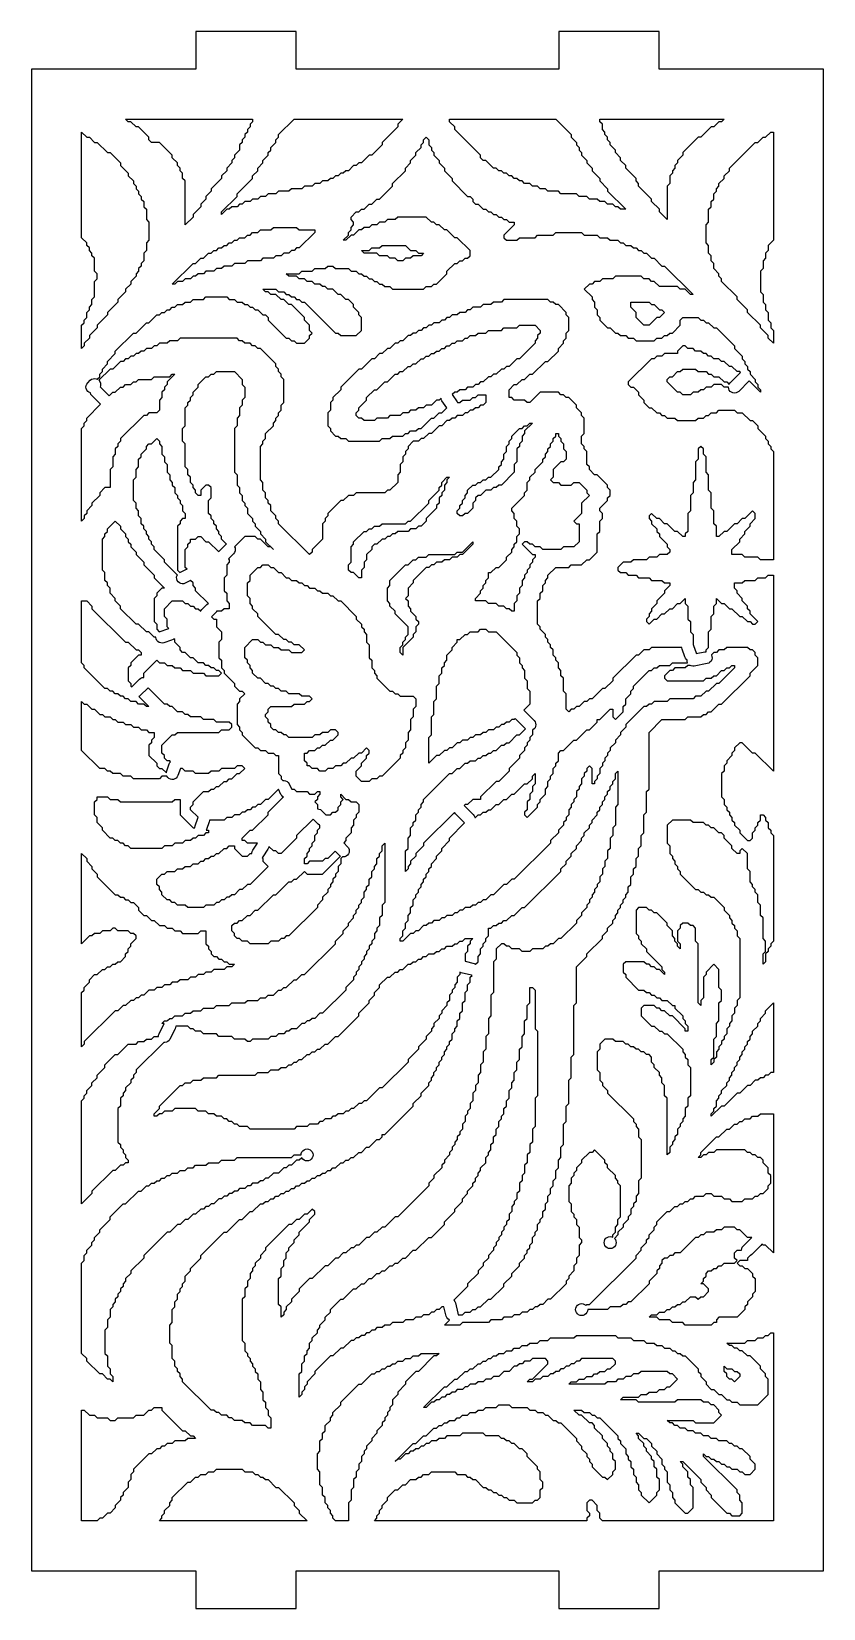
# Model space of a CAD drawing. Header units: millimetres. Extents: x 0 to 63, y 0 to 126.
import ezdxf

# ---------------------------------------------------------------- set-up
doc = ezdxf.new("R2010")
doc.units = ezdxf.units.MM
doc.layers.add('CUT', color=1, linetype='Continuous')

msp = doc.modelspace()

# ---------------------------------------------------------------- linework, layer by layer
at = {"layer": 'CUT'}
for points in [[(42.134, 126), (42.134, 123), (21.134, 123), (21.134, 126), (13.134, 126), (13.134, 123), (0, 123), (0, 3), (13.134, 3), (13.134, 0), (21.134, 0), (21.134, 3), (42.134, 3), (42.134, 0), (50.134, 0), (50.134, 3), (63.2679, 3), (63.2679, 123), (50.134, 123), (50.134, 126)], [(14.349803, 113.441176), (14.349803, 113.235294), (13.935811, 112.823529), (13.935811, 112.617647), (13.521819, 112.205882), (13.521819, 112), (12.900831, 111.382353), (12.900831, 111.176471), (12.279843, 110.558824), (12.279843, 114.058824), (12.072847, 114.264706), (12.072847, 114.676471), (11.86585, 114.882353), (11.86585, 115.088235), (11.658854, 115.294118), (11.658854, 115.5), (11.244862, 115.911765), (11.244862, 116.117647), (10.209882, 117.147059), (9.588894, 117.147059), (9.381898, 117.352941), (9.381898, 117.558824), (8.553913, 118.382353), (8.346917, 118.382353), (7.932925, 118.794118), (7.725929, 118.794118), (7.518933, 119), (17.66174, 119), (17.66174, 118.794118), (17.454744, 118.588235), (17.454744, 118.382353), (17.247748, 118.176471), (17.247748, 117.970588), (17.040752, 117.764706), (17.040752, 117.558824), (16.833756, 117.352941), (16.833756, 117.147059), (16.62676, 116.941176), (16.62676, 116.529412), (16.212768, 116.117647), (16.212768, 115.911765), (16.005772, 115.705882), (16.005772, 115.5), (15.59178, 115.088235), (15.59178, 114.882353), (15.177787, 114.470588), (15.177787, 114.264706)], [(23.664626, 114.058824), (23.250634, 114.058824), (23.043638, 113.852941), (22.629646, 113.852941), (22.42265, 113.647059), (21.801662, 113.647059), (21.594665, 113.441176), (20.766681, 113.441176), (20.559685, 113.235294), (19.731701, 113.235294), (19.524705, 113.029412), (18.903717, 113.029412), (18.696721, 112.823529), (18.282728, 112.823529), (18.075732, 112.617647), (17.66174, 112.617647), (17.454744, 112.411765), (17.040752, 112.411765), (16.833756, 112.205882), (16.62676, 112.205882), (16.419764, 112), (16.005772, 112), (15.798776, 111.794118), (15.59178, 111.794118), (15.177787, 111.382353), (15.177787, 111.588235), (16.419764, 112.823529), (16.419764, 113.029412), (17.66174, 114.264706), (17.66174, 114.470588), (18.075732, 114.882353), (18.075732, 115.088235), (18.489725, 115.5), (18.489725, 115.705882), (18.903717, 116.117647), (18.903717, 116.323529), (19.110713, 116.529412), (19.110713, 116.735294), (19.524705, 117.147059), (19.524705, 117.352941), (19.731701, 117.558824), (19.731701, 117.764706), (20.973677, 119), (29.667512, 119), (29.25352, 118.588235), (29.25352, 118.382353), (28.011543, 117.147059), (28.011543, 116.941176), (27.183559, 116.117647), (26.976563, 116.117647), (26.355575, 115.5), (26.148579, 115.5), (25.941583, 115.294118), (25.734587, 115.294118), (25.320595, 114.882353), (25.113599, 114.882353), (24.906603, 114.676471), (24.699606, 114.676471), (24.49261, 114.470588), (24.285614, 114.470588), (24.078618, 114.264706), (23.871622, 114.264706)], [(46.848185, 112), (46.641189, 112), (46.434193, 112.205882), (46.020201, 112.205882), (45.813205, 112.411765), (45.399213, 112.411765), (45.192217, 112.617647), (44.571229, 112.617647), (44.364233, 112.823529), (43.743244, 112.823529), (43.536248, 113.029412), (42.294272, 113.029412), (42.087276, 113.235294), (41.259292, 113.235294), (41.052296, 113.441176), (40.638303, 113.441176), (40.431307, 113.647059), (40.017315, 113.647059), (39.810319, 113.852941), (39.396327, 113.852941), (39.189331, 114.058824), (38.982335, 114.058824), (38.775339, 114.264706), (38.568343, 114.264706), (38.361347, 114.470588), (38.154351, 114.470588), (37.947355, 114.676471), (37.740358, 114.676471), (37.533362, 114.882353), (37.326366, 114.882353), (37.11937, 115.088235), (36.912374, 115.088235), (36.291386, 115.705882), (36.08439, 115.705882), (35.877394, 115.911765), (35.877394, 116.117647), (33.807433, 118.176471), (33.807433, 118.382353), (33.393441, 118.794118), (33.393441, 119), (41.88028, 119), (43.122256, 117.764706), (43.122256, 117.558824), (43.536248, 117.147059), (43.536248, 116.941176), (43.743244, 116.735294), (43.743244, 116.529412), (43.95024, 116.323529), (43.95024, 116.117647), (44.364233, 115.705882), (44.364233, 115.5), (44.778225, 115.088235), (44.778225, 114.882353), (45.399213, 114.264706), (45.399213, 114.058824), (46.020201, 113.441176), (46.020201, 113.235294), (47.469174, 111.794118), (47.055181, 111.794118)], [(50.160122, 111.588235), (50.160122, 111.794118), (49.539134, 112.411765), (49.539134, 112.617647), (48.504154, 113.647059), (48.504154, 113.852941), (48.297158, 114.058824), (48.297158, 114.264706), (47.469174, 115.088235), (47.469174, 115.294118), (47.055181, 115.705882), (47.055181, 115.911765), (46.641189, 116.323529), (46.641189, 116.529412), (46.227197, 116.941176), (46.227197, 117.147059), (46.020201, 117.352941), (46.020201, 117.558824), (45.813205, 117.764706), (45.813205, 117.970588), (45.606209, 118.176471), (45.606209, 118.588235), (45.399213, 118.794118), (45.399213, 119), (55.335024, 119), (55.128028, 118.794118), (54.921032, 118.794118), (54.50704, 118.382353), (54.300044, 118.382353), (53.472059, 117.558824), (53.265063, 117.558824), (52.023087, 116.323529), (52.023087, 116.117647), (51.609095, 115.705882), (51.609095, 115.5), (51.402099, 115.294118), (51.402099, 115.088235), (51.195103, 114.882353), (51.195103, 114.676471), (50.988107, 114.470588), (50.988107, 113.852941), (50.781111, 113.647059), (50.781111, 110.970588)], [(8.967906, 112), (9.174902, 111.794118), (9.174902, 110.970588), (9.381898, 110.764706), (9.381898, 109.323529), (9.174902, 109.117647), (9.174902, 108.5), (8.967906, 108.294118), (8.967906, 107.676471), (8.760909, 107.470588), (8.760909, 107.264706), (8.553913, 107.058824), (8.553913, 106.852941), (8.346917, 106.647059), (8.346917, 106.441176), (7.932925, 106.029412), (7.932925, 105.823529), (7.518933, 105.411765), (7.518933, 105.205882), (6.897945, 104.588235), (6.897945, 104.382353), (6.069961, 103.558824), (6.069961, 103.352941), (5.241976, 102.529412), (5.241976, 102.323529), (4.620988, 101.705882), (4.620988, 101.5), (4.206996, 101.088235), (4.206996, 100.882353), (4, 100.676471), (4, 102.529412), (4.206996, 102.735294), (4.206996, 102.941176), (4.413992, 103.147059), (4.413992, 103.558824), (4.620988, 103.764706), (4.620988, 103.970588), (4.827984, 104.176471), (4.827984, 104.588235), (5.03498, 104.794118), (5.03498, 106.029412), (5.241976, 106.235294), (5.241976, 106.647059), (5.03498, 106.852941), (5.03498, 107.882353), (4.827984, 108.088235), (4.827984, 108.294118), (4.620988, 108.5), (4.620988, 108.705882), (4.413992, 108.911765), (4.413992, 109.117647), (4, 109.529412), (4, 117.970588), (4.413992, 117.558824), (4.620988, 117.558824), (5.03498, 117.147059), (5.241976, 117.147059), (6.069961, 116.323529), (6.276957, 116.323529), (7.104941, 115.5), (7.104941, 115.294118), (7.725929, 114.676471), (7.725929, 114.470588), (8.139921, 114.058824), (8.139921, 113.852941), (8.346917, 113.647059), (8.346917, 113.441176), (8.553913, 113.235294), (8.553913, 113.029412), (8.760909, 112.823529), (8.760909, 112.617647), (8.967906, 112.411765)], [(10.83087, 97.794118), (10.623874, 97.588235), (10.623874, 97.382353), (10.416878, 97.176471), (10.416878, 96.764706), (10.209882, 96.558824), (10.209882, 95.735294), (10.002886, 95.529412), (9.381898, 95.529412), (9.174902, 95.323529), (8.967906, 95.323529), (7.104941, 93.470588), (7.104941, 93.264706), (6.897945, 93.058824), (6.897945, 92.852941), (6.690949, 92.647059), (6.690949, 92.235294), (6.483953, 92.029412), (6.483953, 91.205882), (6.276957, 91), (6.276957, 89.558824), (5.862965, 89.558824), (5.448972, 89.147059), (5.448972, 88.941176), (4.827984, 88.323529), (4.827984, 88.117647), (4.413992, 87.705882), (4.413992, 87.5), (4.206996, 87.294118), (4.206996, 87.088235), (4, 86.882353), (4, 94.294118), (4.206996, 94.5), (4.206996, 94.705882), (4.413992, 94.911765), (4.413992, 95.117647), (5.517055, 96.214776), (4.826153, 96.909415), (4.750141, 97.009032), (4.702501, 97.124928), (4.586864, 97.173192), (4.487659, 97.249741), (4.411646, 97.349357), (4.364006, 97.465253), (4.347986, 97.58953), (4.364677, 97.713719), (4.412941, 97.829356), (4.48949, 97.928561), (4.696486, 98.134443), (4.796102, 98.210456), (4.911998, 98.258095), (5.036275, 98.274116), (5.160464, 98.257425), (5.254385, 98.218224), (5.448972, 98.411765), (5.448972, 98.617647), (5.655969, 98.823529), (5.655969, 99.029412), (6.069961, 99.441176), (6.069961, 99.647059), (6.690949, 100.264706), (6.690949, 100.470588), (8.139921, 101.911765), (8.346917, 101.911765), (9.174902, 102.735294), (9.381898, 102.735294), (10.002886, 103.352941), (10.209882, 103.352941), (10.416878, 103.558824), (10.623874, 103.558824), (10.83087, 103.764706), (11.037866, 103.764706), (11.244862, 103.970588), (11.451858, 103.970588), (11.658854, 104.176471), (12.072847, 104.176471), (12.279843, 104.382353), (12.693835, 104.382353), (12.900831, 104.588235), (13.728815, 104.588235), (13.935811, 104.794118), (15.59178, 104.794118), (15.798776, 104.588235), (16.212768, 104.588235), (16.419764, 104.382353), (16.833756, 104.382353), (17.040752, 104.176471), (17.247748, 104.176471), (17.454744, 103.970588), (17.66174, 103.970588), (17.868736, 103.764706), (18.075732, 103.764706), (18.489725, 103.352941), (18.696721, 103.352941), (18.903717, 103.147059), (18.903717, 102.941176), (20.352689, 101.5), (20.559685, 101.5), (20.766681, 101.294118), (20.973677, 101.294118), (21.180673, 101.088235), (21.801662, 101.088235), (22.215654, 101.5), (22.215654, 101.705882), (22.42265, 101.911765), (22.215654, 102.117647), (22.215654, 102.529412), (21.801662, 102.941176), (21.801662, 103.147059), (20.766681, 104.176471), (20.559685, 104.176471), (20.145693, 104.588235), (19.938697, 104.588235), (19.524705, 105), (19.110713, 105), (18.903717, 105.205882), (18.696721, 105.205882), (18.489725, 105.411765), (19.524705, 105.411765), (19.731701, 105.205882), (20.145693, 105.205882), (20.352689, 105), (20.559685, 105), (20.766681, 104.794118), (20.973677, 104.794118), (21.180673, 104.588235), (21.387669, 104.588235), (21.594665, 104.382353), (21.801662, 104.382353), (24.285614, 101.911765), (24.49261, 101.911765), (24.699606, 101.705882), (25.941583, 101.705882), (26.355575, 102.117647), (26.355575, 103.147059), (26.148579, 103.352941), (26.148579, 103.558824), (25.734587, 103.970588), (25.734587, 104.176471), (25.320595, 104.588235), (25.113599, 104.588235), (24.699606, 105), (24.49261, 105), (24.078618, 105.411765), (23.664626, 105.411765), (23.45763, 105.617647), (23.250634, 105.617647), (23.043638, 105.823529), (22.629646, 105.823529), (22.42265, 106.029412), (22.008658, 106.029412), (21.801662, 106.235294), (21.387669, 106.235294), (21.180673, 106.441176), (20.559685, 106.441176), (20.352689, 106.647059), (21.387669, 106.647059), (21.594665, 106.852941), (22.42265, 106.852941), (22.629646, 107.058824), (23.45763, 107.058824), (23.664626, 107.264706), (24.078618, 107.264706), (24.285614, 107.058824), (25.320595, 107.058824), (25.527591, 106.852941), (25.941583, 106.852941), (26.148579, 106.647059), (26.355575, 106.647059), (26.562571, 106.441176), (26.769567, 106.441176), (26.976563, 106.235294), (27.183559, 106.235294), (27.390555, 106.029412), (27.597551, 106.029412), (27.804547, 105.823529), (28.011543, 105.823529), (28.21854, 105.617647), (28.632532, 105.617647), (28.839528, 105.411765), (31.32348, 105.411765), (31.530477, 105.617647), (31.944469, 105.617647), (32.151465, 105.823529), (32.358461, 105.823529), (33.186445, 106.647059), (33.186445, 106.852941), (33.807433, 107.470588), (34.014429, 107.470588), (34.221425, 107.676471), (34.428421, 107.676471), (34.635418, 107.882353), (34.842414, 107.882353), (35.04941, 108.088235), (35.04941, 108.5), (34.014429, 109.529412), (33.807433, 109.529412), (33.186445, 110.147059), (32.979449, 110.147059), (32.565457, 110.558824), (32.358461, 110.558824), (32.151465, 110.764706), (31.944469, 110.764706), (31.530477, 111.176471), (29.25352, 111.176471), (29.046524, 110.970588), (28.425536, 110.970588), (28.21854, 110.764706), (27.804547, 110.764706), (27.597551, 110.558824), (27.183559, 110.558824), (26.976563, 110.352941), (26.562571, 110.352941), (26.355575, 110.147059), (26.148579, 110.147059), (25.734587, 109.735294), (25.527591, 109.735294), (25.113599, 109.323529), (24.906603, 109.323529), (25.320595, 109.735294), (25.320595, 109.941176), (25.527591, 110.147059), (25.527591, 110.352941), (25.734587, 110.558824), (25.734587, 110.764706), (25.527591, 110.970588), (25.527591, 111.176471), (25.941583, 111.588235), (26.148579, 111.588235), (26.355575, 111.794118), (26.562571, 111.794118), (26.976563, 112.205882), (27.183559, 112.205882), (27.597551, 112.617647), (27.804547, 112.617647), (28.839528, 113.647059), (28.839528, 113.852941), (29.874508, 114.882353), (29.874508, 115.088235), (30.2885, 115.5), (30.2885, 115.705882), (30.702492, 116.117647), (30.702492, 116.323529), (31.116484, 116.735294), (31.116484, 116.941176), (31.32348, 117.147059), (31.32348, 117.352941), (31.530477, 117.558824), (31.737473, 117.352941), (31.737473, 116.941176), (31.944469, 116.735294), (31.944469, 116.529412), (32.151465, 116.323529), (32.151465, 116.117647), (32.565457, 115.705882), (32.565457, 115.5), (32.979449, 115.088235), (32.979449, 114.882353), (33.600437, 114.264706), (33.600437, 114.058824), (34.842414, 112.823529), (35.04941, 112.823529), (35.256406, 112.617647), (35.256406, 112.411765), (35.463402, 112.205882), (35.670398, 112.205882), (36.08439, 111.794118), (36.291386, 111.794118), (36.498382, 111.588235), (36.705378, 111.588235), (36.912374, 111.382353), (37.11937, 111.382353), (37.326366, 111.176471), (37.533362, 111.176471), (37.740358, 110.970588), (37.947355, 110.970588), (38.154351, 110.764706), (38.568343, 110.764706), (38.568343, 110.558824), (37.740358, 109.735294), (37.740358, 109.529412), (37.947355, 109.323529), (38.775339, 109.323529), (38.982335, 109.529412), (40.224311, 109.529412), (40.431307, 109.735294), (41.673284, 109.735294), (41.88028, 109.941176), (43.95024, 109.941176), (44.157236, 109.735294), (45.192217, 109.735294), (45.399213, 109.529412), (46.020201, 109.529412), (46.227197, 109.323529), (46.848185, 109.323529), (47.055181, 109.117647), (47.262177, 109.117647), (47.469174, 108.911765), (47.883166, 108.911765), (48.090162, 108.705882), (48.297158, 108.705882), (48.504154, 108.5), (48.71115, 108.5), (48.918146, 108.294118), (49.125142, 108.294118), (49.539134, 107.882353), (49.74613, 107.882353), (50.367118, 107.264706), (50.574114, 107.264706), (52.851071, 105), (52.644075, 105), (52.230083, 105.411765), (51.816091, 105.411765), (51.609095, 105.617647), (50.160122, 105.617647), (49.74613, 106.029412), (49.539134, 106.029412), (49.332138, 106.235294), (48.918146, 106.235294), (48.71115, 106.441176), (46.641189, 106.441176), (46.434193, 106.235294), (45.606209, 106.235294), (45.399213, 106.029412), (44.985221, 106.029412), (44.778225, 105.823529), (44.571229, 105.823529), (44.157236, 105.411765), (44.778225, 104.794118), (44.778225, 104.588235), (44.985221, 104.382353), (44.985221, 103.970588), (45.192217, 103.764706), (45.192217, 103.352941), (45.399213, 103.147059), (45.399213, 102.941176), (46.020201, 102.323529), (46.227197, 102.323529), (46.641189, 101.911765), (46.848185, 101.911765), (47.055181, 101.705882), (47.469174, 101.705882), (47.67617, 101.5), (48.090162, 101.5), (48.297158, 101.294118), (49.74613, 101.294118), (49.953126, 101.5), (50.367118, 101.5), (50.574114, 101.705882), (50.781111, 101.705882), (50.988107, 101.911765), (51.195103, 101.911765), (51.816091, 102.529412), (51.816091, 102.941176), (52.023087, 103.147059), (53.265063, 103.147059), (53.472059, 102.941176), (53.679055, 102.941176), (53.886052, 102.735294), (54.093048, 102.735294), (54.50704, 102.323529), (54.714036, 102.323529), (56.163008, 100.882353), (56.163008, 100.676471), (56.783996, 100.058824), (56.783996, 99.852941), (56.990992, 99.647059), (56.990992, 99.441176), (57.197989, 99.235294), (57.197989, 99.029412), (57.404985, 98.823529), (57.404985, 98.649144), (57.427462, 98.595291), (57.818977, 98.205882), (57.818977, 98), (58.025973, 97.794118), (58.025973, 97.588235), (58.232969, 97.382353), (58.232969, 97.176471), (57.326851, 98.077713), (56.503334, 97.249741), (56.404129, 97.173192), (56.288492, 97.124928), (56.164303, 97.108237), (56.040026, 97.124257), (55.92413, 97.171897), (55.824514, 97.24791), (55.747965, 97.347115), (55.699701, 97.462752), (55.68301, 97.586941), (55.683177, 97.588235), (55.335024, 97.588235), (55.128028, 97.794118), (54.50704, 97.794118), (54.300044, 97.588235), (53.886052, 97.588235), (53.679055, 97.382353), (53.472059, 97.382353), (53.265063, 97.176471), (52.851071, 97.176471), (52.644075, 96.970588), (52.023087, 96.970588), (51.816091, 97.176471), (51.609095, 97.176471), (50.781111, 98), (50.781111, 98.205882), (50.988107, 98.411765), (51.195103, 98.411765), (51.609095, 98.823529), (51.816091, 98.823529), (52.023087, 99.029412), (53.058067, 99.029412), (53.265063, 98.823529), (53.886052, 98.823529), (54.093048, 98.617647), (54.300044, 98.617647), (54.50704, 98.411765), (54.921032, 98.411765), (55.335024, 98), (55.54202, 98), (55.737724, 97.805349), (55.74667, 97.827113), (55.822683, 97.92673), (56.6462, 98.754702), (56.577, 98.823529), (56.370004, 98.823529), (55.956012, 99.235294), (55.749016, 99.235294), (55.335024, 99.647059), (55.128028, 99.647059), (54.921032, 99.852941), (54.50704, 99.852941), (54.300044, 100.058824), (54.093048, 100.058824), (53.886052, 100.264706), (53.679055, 100.264706), (53.472059, 100.470588), (53.058067, 100.470588), (52.851071, 100.676471), (52.437079, 100.676471), (52.230083, 100.882353), (52.023087, 100.882353), (51.609095, 100.470588), (51.609095, 100.264706), (50.574114, 100.264706), (50.367118, 100.058824), (49.953126, 100.058824), (49.74613, 99.852941), (49.539134, 99.852941), (47.67617, 98), (47.67617, 97.794118), (47.883166, 97.588235), (48.090162, 97.588235), (48.504154, 97.176471), (48.504154, 96.970588), (48.918146, 96.558824), (48.918146, 96.352941), (49.332138, 95.941176), (49.539134, 95.941176), (49.953126, 95.529412), (50.160122, 95.529412), (50.367118, 95.323529), (50.574114, 95.323529), (50.781111, 95.117647), (51.402099, 95.117647), (51.609095, 94.911765), (53.058067, 94.911765), (53.265063, 95.117647), (53.679055, 95.117647), (53.886052, 95.323529), (54.093048, 95.323529), (54.300044, 95.529412), (54.714036, 95.529412), (54.921032, 95.735294), (56.163008, 95.735294), (56.370004, 95.529412), (56.783996, 95.529412), (57.404985, 94.911765), (57.611981, 94.911765), (58.025973, 94.5), (58.025973, 94.294118), (58.646961, 93.676471), (58.646961, 93.470588), (58.853957, 93.264706), (58.853957, 93.058824), (59.060953, 92.852941), (59.060953, 92.647059), (59.267949, 92.441176), (59.267949, 83.794118), (58.232969, 83.794118), (58.025973, 84), (56.990992, 84), (56.783996, 84.205882), (55.956012, 84.205882), (55.956012, 84.617647), (56.577, 85.235294), (56.577, 85.441176), (56.990992, 85.852941), (56.990992, 86.058824), (57.404985, 86.470588), (57.404985, 86.676471), (57.818977, 87.088235), (57.818977, 87.5), (57.611981, 87.705882), (56.990992, 87.088235), (56.783996, 87.088235), (56.370004, 86.676471), (56.163008, 86.676471), (55.54202, 86.058824), (55.335024, 86.058824), (54.921032, 85.647059), (54.714036, 85.647059), (54.714036, 86.470588), (54.50704, 86.676471), (54.50704, 87.705882), (54.300044, 87.911765), (54.300044, 89.147059), (54.093048, 89.352941), (54.093048, 90.588235), (53.886052, 90.794118), (53.886052, 92.029412), (53.679055, 92.235294), (53.679055, 92.647059), (53.472059, 92.852941), (53.265063, 92.647059), (53.265063, 91.823529), (53.058067, 91.617647), (53.058067, 90.176471), (52.851071, 89.970588), (52.851071, 89.147059), (52.644075, 88.941176), (52.644075, 87.705882), (52.437079, 87.5), (52.437079, 86.058824), (52.230083, 85.852941), (52.230083, 85.647059), (52.023087, 85.647059), (51.609095, 86.058824), (51.402099, 86.058824), (50.781111, 86.676471), (50.574114, 86.676471), (50.160122, 87.088235), (49.953126, 87.088235), (49.539134, 87.5), (49.332138, 87.294118), (49.332138, 87.088235), (49.539134, 86.882353), (49.539134, 86.676471), (49.953126, 86.264706), (49.953126, 86.058824), (50.160122, 85.852941), (50.160122, 85.647059), (50.781111, 85.029412), (50.781111, 84.823529), (50.988107, 84.617647), (50.988107, 84.411765), (50.781111, 84.205882), (50.160122, 84.205882), (49.953126, 84), (49.332138, 84), (49.125142, 83.794118), (48.090162, 83.794118), (47.883166, 83.588235), (47.262177, 83.588235), (46.848185, 83.176471), (46.848185, 82.970588), (47.055181, 82.764706), (47.469174, 82.764706), (47.67617, 82.558824), (48.297158, 82.558824), (48.504154, 82.352941), (49.332138, 82.352941), (49.539134, 82.147059), (50.367118, 82.147059), (50.574114, 81.941176), (50.988107, 81.941176), (50.988107, 81.735294), (50.574114, 81.323529), (50.574114, 81.117647), (49.953126, 80.5), (49.953126, 80.294118), (49.539134, 79.882353), (49.539134, 79.676471), (49.332138, 79.470588), (49.332138, 79.264706), (49.125142, 79.058824), (49.125142, 78.852941), (49.332138, 78.647059), (49.74613, 79.058824), (49.953126, 79.058824), (50.367118, 79.470588), (50.574114, 79.470588), (50.988107, 79.882353), (51.195103, 79.882353), (51.609095, 80.294118), (51.816091, 80.294118), (52.230083, 80.705882), (52.230083, 80.294118), (52.437079, 80.088235), (52.437079, 79.058824), (52.644075, 78.852941), (52.644075, 78.029412), (52.851071, 77.823529), (52.851071, 77.030603), (52.891604, 76.948414), (53.094748, 76.349992), (53.10382, 76.304388), (53.792403, 76.441364), (53.886052, 76.447503), (53.886052, 76.588235), (54.093048, 76.794118), (54.093048, 78.029412), (54.300044, 78.235294), (54.300044, 79.264706), (54.50704, 79.470588), (54.50704, 80.088235), (54.714036, 80.294118), (54.714036, 80.705882), (55.128028, 80.294118), (55.335024, 80.294118), (55.749016, 79.882353), (55.956012, 79.882353), (56.577, 79.264706), (56.783996, 79.264706), (57.197989, 78.852941), (57.404985, 78.852941), (57.611981, 78.647059), (57.818977, 78.647059), (58.025973, 78.852941), (57.404985, 79.470588), (57.404985, 79.676471), (57.197989, 79.882353), (57.197989, 80.088235), (56.783996, 80.5), (56.783996, 80.705882), (56.370004, 81.117647), (56.370004, 81.323529), (56.163008, 81.529412), (56.163008, 81.941176), (56.783996, 81.941176), (56.990992, 82.147059), (57.818977, 82.147059), (58.025973, 82.352941), (58.646961, 82.352941), (58.853957, 82.558824), (59.267949, 82.558824), (59.267949, 66.911765), (57.818977, 68.352941), (57.611981, 68.352941), (56.783996, 69.176471), (56.577, 69.176471), (56.163008, 68.764706), (56.163008, 68.558824), (55.956012, 68.352941), (55.956012, 68.147059), (55.54202, 67.735294), (55.54202, 67.529412), (55.335024, 67.323529), (55.335024, 66.911765), (55.128028, 66.705882), (55.128028, 64.852941), (55.335024, 64.647059), (55.335024, 64.235294), (55.54202, 64.029412), (55.54202, 63.823529), (55.749016, 63.617647), (55.749016, 63.411765), (55.956012, 63.205882), (55.956012, 63), (56.163008, 62.794118), (56.163008, 62.588235), (56.577, 62.176471), (56.577, 61.970588), (57.197989, 61.352941), (57.404985, 61.352941), (57.611981, 61.558824), (57.611981, 61.970588), (57.818977, 62.176471), (57.818977, 62.382353), (58.025973, 62.588235), (58.025973, 62.794118), (58.232969, 63), (58.232969, 63.411765), (58.439965, 63.411765), (58.646961, 63.205882), (58.646961, 63), (58.853957, 62.794118), (58.853957, 62.382353), (59.060953, 62.176471), (59.060953, 61.970588), (59.267949, 61.764706), (59.267949, 53.323529), (59.060953, 53.117647), (59.060953, 52.911765), (58.853957, 52.705882), (58.853957, 52.5), (58.646961, 52.294118), (58.646961, 51.676471), (58.439965, 51.470588), (58.439965, 52.294118), (58.646961, 52.5), (58.646961, 53.323529), (58.439965, 53.529412), (58.439965, 55.176471), (58.232969, 55.382353), (58.232969, 56.205882), (58.025973, 56.411765), (58.025973, 57.029412), (57.818977, 57.235294), (57.818977, 57.441176), (57.611981, 57.647059), (57.611981, 57.852941), (57.404985, 58.058824), (57.404985, 58.882353), (57.197989, 59.088235), (57.197989, 60.323529), (56.783996, 60.735294), (56.577, 60.529412), (56.577, 60.323529), (56.370004, 60.323529), (55.956012, 60.735294), (55.956012, 60.941176), (55.335024, 61.558824), (55.335024, 61.764706), (55.128028, 61.970588), (54.921032, 61.970588), (54.50704, 62.382353), (54.300044, 62.382353), (54.093048, 62.588235), (53.886052, 62.588235), (53.679055, 62.794118), (52.851071, 62.794118), (52.644075, 63), (51.195103, 63), (50.781111, 62.588235), (50.781111, 61.147059), (50.988107, 60.941176), (50.988107, 60.323529), (51.195103, 60.117647), (51.195103, 59.911765), (51.402099, 59.705882), (51.402099, 59.5), (51.609095, 59.294118), (51.609095, 59.088235), (51.816091, 58.882353), (51.816091, 58.676471), (53.058067, 57.441176), (53.265063, 57.441176), (53.472059, 57.235294), (53.679055, 57.235294), (53.886052, 57.029412), (54.093048, 57.029412), (54.300044, 56.823529), (54.50704, 56.823529), (55.335024, 56), (55.335024, 55.794118), (55.749016, 55.382353), (55.749016, 55.176471), (55.956012, 54.970588), (55.956012, 54.764706), (56.163008, 54.558824), (56.163008, 54.352941), (56.370004, 54.147059), (56.370004, 53.735294), (56.577, 53.529412), (56.577, 48.794118), (56.370004, 48.588235), (56.370004, 48.176471), (56.163008, 47.970588), (56.163008, 47.558824), (55.956012, 47.352941), (55.956012, 46.941176), (55.749016, 46.735294), (55.749016, 46.529412), (55.54202, 46.323529), (55.54202, 45.911765), (55.335024, 45.705882), (55.335024, 45.5), (55.128028, 45.294118), (55.128028, 45.088235), (54.921032, 44.882353), (54.921032, 44.676471), (54.714036, 44.470588), (54.714036, 44.058824), (54.50704, 43.852941), (54.50704, 43.647059), (54.300044, 43.441176), (54.300044, 43.852941), (54.50704, 44.058824), (54.50704, 45.5), (54.714036, 45.705882), (54.714036, 46.735294), (54.921032, 46.941176), (54.921032, 48.382353), (55.128028, 48.588235), (55.128028, 49.411765), (54.921032, 49.617647), (54.921032, 51.058824), (54.50704, 51.470588), (53.886052, 50.852941), (53.886052, 50.647059), (53.679055, 50.441176), (53.679055, 48.794118), (53.472059, 48.588235), (53.472059, 48.176471), (53.265063, 48.382353), (53.265063, 53.117647), (53.058067, 53.323529), (53.058067, 54.352941), (52.851071, 54.558824), (52.644075, 54.558824), (52.437079, 54.764706), (52.023087, 54.764706), (51.816091, 54.558824), (51.816091, 54.352941), (51.609095, 54.147059), (51.609095, 53.323529), (51.816091, 53.117647), (51.816091, 52.705882), (51.609095, 52.911765), (51.609095, 53.117647), (51.402099, 53.323529), (51.402099, 53.529412), (51.195103, 53.735294), (51.195103, 54.147059), (50.781111, 54.558824), (50.781111, 54.764706), (49.953126, 55.588235), (49.74613, 55.588235), (49.539134, 55.794118), (49.332138, 55.794118), (49.125142, 56), (48.504154, 56), (48.297158, 55.794118), (48.297158, 53.941176), (48.504154, 53.735294), (48.504154, 53.529412), (48.71115, 53.323529), (48.71115, 53.117647), (49.125142, 52.705882), (49.125142, 52.5), (50.367118, 51.264706), (50.367118, 51.058824), (50.574114, 50.852941), (50.574114, 50.647059), (50.160122, 51.058824), (49.953126, 51.058824), (49.74613, 51.264706), (49.539134, 51.264706), (49.332138, 51.470588), (49.125142, 51.470588), (48.918146, 51.676471), (47.469174, 51.676471), (47.262177, 51.470588), (47.262177, 50.852941), (47.469174, 50.647059), (47.469174, 50.441176), (48.504154, 49.411765), (48.918146, 49.411765), (49.125142, 49.205882), (49.332138, 49.205882), (49.539134, 49), (49.74613, 49), (49.953126, 48.794118), (50.160122, 48.794118), (50.367118, 48.588235), (50.781111, 48.588235), (51.195103, 48.176471), (51.402099, 48.176471), (51.402099, 47.970588), (52.023087, 47.352941), (52.023087, 47.147059), (52.230083, 46.941176), (52.230083, 46.735294), (52.437079, 46.529412), (52.437079, 46.117647), (52.230083, 46.117647), (52.230083, 46.323529), (51.195103, 47.352941), (50.988107, 47.352941), (50.574114, 47.764706), (50.367118, 47.764706), (50.160122, 47.970588), (49.953126, 47.970588), (49.74613, 48.176471), (48.918146, 48.176471), (48.71115, 47.970588), (48.71115, 47.352941), (49.539134, 46.529412), (49.74613, 46.529412), (50.160122, 46.117647), (50.367118, 46.117647), (50.574114, 45.911765), (50.781111, 45.911765), (52.023087, 44.676471), (52.023087, 44.470588), (52.230083, 44.264706), (52.230083, 44.058824), (52.437079, 43.852941), (52.437079, 43.441176), (52.644075, 43.235294), (52.644075, 40.970588), (52.437079, 40.764706), (52.437079, 40.147059), (52.230083, 39.941176), (52.230083, 39.323529), (52.023087, 39.117647), (52.023087, 38.911765), (51.816091, 38.705882), (51.816091, 38.5), (51.609095, 38.294118), (51.609095, 37.882353), (51.402099, 37.676471), (51.402099, 37.470588), (51.195103, 37.264706), (51.195103, 37.058824), (50.988107, 36.852941), (50.988107, 36.441176), (50.781111, 36.235294), (50.781111, 40.764706), (50.574114, 40.970588), (50.574114, 41.794118), (50.367118, 42), (50.367118, 42.411765), (50.160122, 42.617647), (50.160122, 42.823529), (49.74613, 43.235294), (49.74613, 43.441176), (49.539134, 43.647059), (49.539134, 44.058824), (49.332138, 44.264706), (49.125142, 44.264706), (48.918146, 44.470588), (48.71115, 44.470588), (48.504154, 44.676471), (48.297158, 44.676471), (48.090162, 44.882353), (47.883166, 44.882353), (47.67617, 45.088235), (47.469174, 45.088235), (47.262177, 45.294118), (46.641189, 45.294118), (46.434193, 45.5), (45.813205, 45.5), (45.399213, 45.088235), (45.399213, 44.676471), (45.192217, 44.470588), (45.192217, 43.029412), (45.399213, 42.823529), (45.399213, 42.205882), (45.606209, 42), (45.606209, 41.794118), (46.020201, 41.382353), (46.020201, 41.176471), (48.090162, 39.117647), (48.090162, 38.911765), (48.297158, 38.705882), (48.297158, 38.5), (48.504154, 38.294118), (48.504154, 37.676471), (48.71115, 37.470588), (48.71115, 34.382353), (48.504154, 34.176471), (48.504154, 33.147059), (48.297158, 32.941176), (48.297158, 32.529412), (48.090162, 32.323529), (48.090162, 32.117647), (47.883166, 31.911765), (47.883166, 31.5), (47.67617, 31.294118), (47.67617, 31.088235), (47.262177, 30.676471), (47.262177, 30.470588), (46.848185, 30.058824), (46.848185, 29.852941), (46.567403, 29.57367), (46.642889, 29.475294), (46.690842, 29.359527), (46.707197, 29.235294), (46.690842, 29.111061), (46.642889, 28.995294), (46.566608, 28.895883), (46.467197, 28.819602), (46.35143, 28.77165), (46.227197, 28.755294), (46.102964, 28.77165), (45.987197, 28.819602), (45.887786, 28.895883), (45.811505, 28.995294), (45.763553, 29.111061), (45.747197, 29.235294), (45.763553, 29.359527), (45.811505, 29.475294), (45.887786, 29.574705), (45.987197, 29.650986), (46.102964, 29.698939), (46.227197, 29.715294), (46.35143, 29.698939), (46.434193, 29.664657), (46.434193, 29.852941), (46.641189, 30.058824), (46.641189, 30.470588), (46.848185, 30.676471), (46.848185, 31.088235), (47.055181, 31.294118), (47.055181, 33.764706), (46.848185, 33.970588), (46.848185, 34.176471), (46.641189, 34.382353), (46.641189, 34.588235), (46.020201, 35.205882), (46.020201, 35.411765), (45.813205, 35.617647), (45.813205, 35.823529), (44.985221, 36.647059), (44.778225, 36.441176), (44.571229, 36.441176), (43.95024, 35.823529), (43.95024, 35.617647), (43.536248, 35.205882), (43.536248, 35), (43.329252, 34.794118), (43.329252, 34.588235), (43.122256, 34.382353), (43.122256, 33.970588), (42.91526, 33.764706), (42.91526, 32.529412), (43.122256, 32.323529), (43.122256, 31.705882), (43.329252, 31.5), (43.329252, 31.294118), (43.536248, 31.088235), (43.536248, 30.676471), (43.743244, 30.470588), (43.743244, 29.647059), (43.95024, 29.441176), (43.95024, 29.235294), (43.743244, 29.029412), (43.743244, 28.205882), (43.536248, 28), (43.536248, 27.588235), (43.329252, 27.382353), (43.329252, 26.970588), (42.91526, 26.558824), (42.91526, 26.352941), (42.708264, 26.147059), (42.708264, 25.941176), (41.466288, 24.705882), (41.259292, 24.705882), (40.845299, 24.294118), (40.638303, 24.294118), (40.431307, 24.088235), (40.224311, 24.088235), (40.017315, 23.882353), (39.810319, 23.882353), (39.603323, 23.676471), (39.189331, 23.676471), (38.982335, 23.470588), (38.568343, 23.470588), (38.361347, 23.264706), (37.740358, 23.264706), (37.533362, 23.058824), (36.705378, 23.058824), (36.498382, 22.852941), (34.428421, 22.852941), (34.221425, 22.647059), (32.979449, 22.647059), (33.381386, 23.046833), (33.354003, 23.058678), (33.25579, 23.136495), (33.181064, 23.23708), (33.134917, 23.353579), (32.95026, 24.088235), (32.772453, 24.088235), (32.565457, 23.882353), (32.358461, 23.882353), (32.151465, 23.676471), (31.944469, 23.676471), (31.737473, 23.470588), (31.32348, 23.470588), (31.116484, 23.264706), (30.702492, 23.264706), (30.495496, 23.058824), (29.874508, 23.058824), (29.667512, 22.852941), (28.839528, 22.852941), (28.632532, 22.647059), (28.21854, 22.647059), (28.011543, 22.441176), (27.597551, 22.441176), (27.390555, 22.235294), (27.183559, 22.235294), (26.976563, 22.029412), (26.769567, 22.029412), (26.562571, 21.823529), (26.355575, 21.823529), (26.148579, 21.617647), (25.941583, 21.617647), (25.734587, 21.411765), (25.527591, 21.411765), (24.906603, 20.794118), (24.699606, 20.794118), (24.078618, 20.176471), (23.871622, 20.176471), (22.629646, 18.941176), (22.629646, 18.735294), (22.008658, 18.117647), (22.008658, 17.911765), (21.801662, 17.705882), (21.801662, 17.5), (21.594665, 17.294118), (21.594665, 17.088235), (21.387669, 16.882353), (21.387669, 18.735294), (21.594665, 18.941176), (21.594665, 19.558824), (21.801662, 19.764706), (21.801662, 20.176471), (22.008658, 20.382353), (22.008658, 20.588235), (22.215654, 20.794118), (22.215654, 21.205882), (22.42265, 21.411765), (22.42265, 21.617647), (22.836642, 22.029412), (22.836642, 22.235294), (23.043638, 22.441176), (23.043638, 22.647059), (23.45763, 23.058824), (23.45763, 23.264706), (23.871622, 23.676471), (23.871622, 23.882353), (24.699606, 24.705882), (24.906603, 24.705882), (25.734587, 25.529412), (25.941583, 25.529412), (26.355575, 25.941176), (26.562571, 25.941176), (26.976563, 26.352941), (27.183559, 26.352941), (27.597551, 26.764706), (27.804547, 26.764706), (28.011543, 26.970588), (28.21854, 26.970588), (28.632532, 27.382353), (28.839528, 27.382353), (29.046524, 27.588235), (29.25352, 27.588235), (29.667512, 28), (29.874508, 28), (30.495496, 28.617647), (30.702492, 28.617647), (31.737473, 29.647059), (31.944469, 29.647059), (32.979449, 30.676471), (32.979449, 30.882353), (33.807433, 31.705882), (33.807433, 31.911765), (34.428421, 32.529412), (34.428421, 32.735294), (34.842414, 33.147059), (34.842414, 33.352941), (35.256406, 33.764706), (35.256406, 33.970588), (35.463402, 34.176471), (35.463402, 34.382353), (35.670398, 34.588235), (35.670398, 34.794118), (35.877394, 35), (35.877394, 35.205882), (36.291386, 35.617647), (36.291386, 36.029412), (36.498382, 36.235294), (36.498382, 36.441176), (36.705378, 36.647059), (36.705378, 37.058824), (36.912374, 37.264706), (36.912374, 37.676471), (37.11937, 37.882353), (37.11937, 38.294118), (37.326366, 38.5), (37.326366, 38.911765), (37.533362, 39.117647), (37.533362, 39.323529), (37.740358, 39.529412), (37.740358, 39.941176), (37.947355, 40.147059), (37.947355, 40.558824), (38.154351, 40.764706), (38.154351, 41.382353), (38.361347, 41.588235), (38.361347, 42), (38.568343, 42.205882), (38.568343, 42.823529), (38.775339, 43.029412), (38.775339, 43.647059), (38.982335, 43.852941), (38.982335, 44.676471), (39.189331, 44.882353), (39.189331, 45.705882), (39.396327, 45.911765), (39.396327, 46.941176), (39.603323, 47.147059), (39.603323, 48.176471), (39.810319, 48.382353), (39.810319, 49.617647), (40.017315, 49.617647), (40.224311, 49.411765), (40.224311, 46.323529), (40.431307, 46.117647), (40.431307, 40.970588), (40.224311, 40.764706), (40.224311, 38.5), (40.017315, 38.294118), (40.017315, 37.264706), (39.810319, 37.058824), (39.810319, 36.441176), (39.603323, 36.235294), (39.603323, 35.617647), (39.396327, 35.411765), (39.396327, 34.794118), (39.189331, 34.588235), (39.189331, 34.176471), (38.982335, 33.970588), (38.982335, 33.352941), (38.775339, 33.147059), (38.775339, 32.735294), (38.568343, 32.529412), (38.568343, 32.323529), (38.361347, 32.117647), (38.361347, 31.705882), (38.154351, 31.5), (38.154351, 31.088235), (37.947355, 30.882353), (37.947355, 30.676471), (37.740358, 30.470588), (37.740358, 30.264706), (37.533362, 30.058824), (37.533362, 29.852941), (37.326366, 29.647059), (37.326366, 29.441176), (37.11937, 29.235294), (37.11937, 29.029412), (36.912374, 28.823529), (36.912374, 28.617647), (36.498382, 28.205882), (36.498382, 28), (36.08439, 27.588235), (36.08439, 27.382353), (35.670398, 26.970588), (35.670398, 26.764706), (34.842414, 25.941176), (34.842414, 25.735294), (33.73322, 24.632068), (33.738088, 24.628211), (33.812815, 24.527626), (33.858961, 24.411127), (34.065957, 23.587598), (34.079514, 23.470588), (34.428421, 23.470588), (34.635418, 23.676471), (35.04941, 23.676471), (35.256406, 23.882353), (35.463402, 23.882353), (35.670398, 24.088235), (35.877394, 24.088235), (36.498382, 24.705882), (36.705378, 24.705882), (37.740358, 25.735294), (37.740358, 25.941176), (38.361347, 26.558824), (38.361347, 26.764706), (38.982335, 27.382353), (38.982335, 27.588235), (39.396327, 28), (39.396327, 28.205882), (39.603323, 28.411765), (39.603323, 28.617647), (39.810319, 28.823529), (39.810319, 29.029412), (40.017315, 29.235294), (40.017315, 29.647059), (40.224311, 29.852941), (40.224311, 30.058824), (40.431307, 30.264706), (40.431307, 30.676471), (40.638303, 30.882353), (40.638303, 31.088235), (40.845299, 31.294118), (40.845299, 31.705882), (41.052296, 31.911765), (41.052296, 32.323529), (41.259292, 32.529412), (41.259292, 32.941176), (41.466288, 33.147059), (41.466288, 33.558824), (41.673284, 33.764706), (41.673284, 34.176471), (41.88028, 34.382353), (41.88028, 35), (42.087276, 35.205882), (42.087276, 35.823529), (42.294272, 36.029412), (42.294272, 36.852941), (42.501268, 37.058824), (42.501268, 38.705882), (42.708264, 38.911765), (42.708264, 40.147059), (42.91526, 40.352941), (42.91526, 42.205882), (43.122256, 42.411765), (43.122256, 44.058824), (43.329252, 44.264706), (43.329252, 48.176471), (43.536248, 48.382353), (43.536248, 51.264706), (44.364233, 52.088235), (44.364233, 52.294118), (45.606209, 53.529412), (45.606209, 53.735294), (46.020201, 54.147059), (46.020201, 54.352941), (46.434193, 54.764706), (46.434193, 54.970588), (46.641189, 55.176471), (46.641189, 55.382353), (46.848185, 55.588235), (46.848185, 55.794118), (47.055181, 56), (47.055181, 56.205882), (47.262177, 56.411765), (47.262177, 56.617647), (47.469174, 56.823529), (47.469174, 57.029412), (47.67617, 57.235294), (47.67617, 57.647059), (47.883166, 57.852941), (47.883166, 58.470588), (48.090162, 58.676471), (48.090162, 59.088235), (48.297158, 59.294118), (48.297158, 59.911765), (48.504154, 60.117647), (48.504154, 60.735294), (48.71115, 60.941176), (48.71115, 61.764706), (48.918146, 61.970588), (48.918146, 63.411765), (49.125142, 63.617647), (49.125142, 65.264706), (49.332138, 65.470588), (49.332138, 70), (50.367118, 71.029412), (52.230083, 71.029412), (52.437079, 71.235294), (53.472059, 71.235294), (53.679055, 71.441176), (53.886052, 71.441176), (54.093048, 71.647059), (54.300044, 71.647059), (54.921032, 72.264706), (55.128028, 72.264706), (57.404985, 74.529412), (57.404985, 74.735294), (58.025973, 75.352941), (58.025973, 75.970588), (57.818977, 76.176471), (57.818977, 76.382353), (57.611981, 76.588235), (57.404985, 76.588235), (57.197989, 76.794118), (55.54202, 76.794118), (55.335024, 76.588235), (54.921032, 76.588235), (54.714036, 76.382353), (54.50704, 76.382353), (54.312536, 76.188896), (54.316548, 76.182892), (54.356827, 76.064237), (54.365024, 75.9392), (54.34058, 75.816302), (54.28516, 75.703919), (54.202542, 75.609709), (54.098355, 75.540092), (53.9797, 75.499812), (52.94472, 75.29393), (52.819683, 75.285733), (52.696785, 75.310178), (52.610067, 75.352941), (52.437079, 75.352941), (52.230083, 75.147059), (51.402099, 75.147059), (51.195103, 74.941176), (50.988107, 74.941176), (50.574114, 74.529412), (50.574114, 74.323529), (50.781111, 74.117647), (53.679055, 74.117647), (53.886052, 74.323529), (54.300044, 74.323529), (54.50704, 74.529412), (54.714036, 74.529412), (55.128028, 74.941176), (55.335024, 74.941176), (55.54202, 75.147059), (55.749016, 75.147059), (55.956012, 75.352941), (56.163008, 75.352941), (56.163008, 75.147059), (54.921032, 73.911765), (54.714036, 73.911765), (54.093048, 73.294118), (53.886052, 73.294118), (53.472059, 72.882353), (53.058067, 72.882353), (52.851071, 72.676471), (50.988107, 72.676471), (50.781111, 72.470588), (49.74613, 72.470588), (49.539134, 72.264706), (49.332138, 72.264706), (49.125142, 72.058824), (48.918146, 72.058824), (47.469174, 70.617647), (47.469174, 70.411765), (47.055181, 70), (47.055181, 69.794118), (46.641189, 69.382353), (46.641189, 69.176471), (46.227197, 68.764706), (46.227197, 68.558824), (46.020201, 68.352941), (46.020201, 68.147059), (45.813205, 67.941176), (45.813205, 67.735294), (45.606209, 67.529412), (45.606209, 67.323529), (45.399213, 67.117647), (45.399213, 66.705882), (45.192217, 66.5), (45.192217, 66.294118), (44.985221, 66.088235), (44.985221, 65.882353), (44.778225, 65.882353), (44.778225, 67.117647), (44.571229, 67.323529), (44.364233, 67.117647), (44.364233, 66.911765), (44.157236, 66.705882), (44.157236, 66.5), (43.95024, 66.294118), (43.95024, 65.882353), (43.743244, 65.676471), (43.743244, 65.470588), (43.536248, 65.264706), (43.536248, 64.852941), (43.329252, 64.647059), (43.329252, 64.441176), (43.122256, 64.235294), (43.122256, 64.029412), (42.91526, 63.823529), (42.91526, 63.411765), (42.708264, 63.205882), (42.708264, 63), (42.501268, 62.794118), (42.501268, 62.588235), (42.087276, 62.176471), (42.087276, 61.970588), (41.466288, 61.352941), (41.466288, 61.147059), (38.568343, 58.264706), (38.361347, 58.264706), (37.947355, 57.852941), (37.740358, 57.852941), (36.912374, 57.029412), (36.705378, 57.029412), (36.291386, 56.617647), (36.08439, 56.617647), (35.877394, 56.411765), (35.670398, 56.411765), (35.463402, 56.205882), (35.256406, 56.205882), (35.04941, 56), (34.635418, 56), (34.428421, 55.794118), (34.221425, 55.794118), (34.014429, 55.588235), (33.807433, 55.588235), (33.600437, 55.382353), (33.186445, 55.382353), (32.979449, 55.176471), (32.772453, 55.176471), (32.565457, 54.970588), (32.151465, 54.970588), (31.944469, 54.764706), (31.737473, 54.764706), (31.530477, 54.558824), (31.32348, 54.558824), (30.909488, 54.147059), (30.702492, 54.147059), (30.495496, 53.941176), (30.2885, 53.941176), (29.667512, 53.323529), (29.460516, 53.323529), (29.460516, 53.529412), (29.667512, 53.735294), (29.667512, 54.147059), (29.874508, 54.352941), (29.874508, 54.764706), (30.081504, 54.970588), (30.081504, 55.382353), (30.2885, 55.588235), (30.2885, 56), (30.495496, 56.205882), (30.495496, 56.617647), (30.702492, 56.823529), (30.702492, 57.029412), (30.909488, 57.235294), (30.909488, 57.441176), (31.116484, 57.647059), (31.116484, 57.852941), (31.32348, 58.058824), (31.32348, 58.264706), (31.530477, 58.470588), (31.530477, 58.676471), (31.737473, 58.882353), (31.737473, 59.088235), (31.944469, 59.294118), (31.944469, 59.5), (32.358461, 59.911765), (32.358461, 60.117647), (32.772453, 60.529412), (32.772453, 60.735294), (33.393441, 61.352941), (33.393441, 61.558824), (34.601678, 62.760559), (33.8811, 63.485035), (33.805087, 63.584652), (33.796141, 63.606416), (31.32348, 61.147059), (31.32348, 60.941176), (30.702492, 60.323529), (30.702492, 60.117647), (30.2885, 59.705882), (30.2885, 59.5), (30.081504, 59.294118), (30.081504, 59.088235), (29.874508, 58.882353), (29.874508, 60.529412), (30.081504, 60.735294), (30.081504, 61.558824), (30.2885, 61.764706), (30.2885, 62.382353), (30.495496, 62.588235), (30.495496, 62.794118), (30.702492, 63), (30.702492, 63.411765), (30.909488, 63.617647), (30.909488, 63.823529), (31.116484, 64.029412), (31.116484, 64.235294), (31.32348, 64.441176), (31.32348, 64.647059), (33.393441, 66.705882), (33.600437, 66.705882), (34.014429, 67.117647), (34.221425, 67.117647), (34.635418, 67.529412), (34.842414, 67.529412), (35.04941, 67.735294), (35.463402, 67.735294), (35.670398, 67.941176), (35.877394, 67.941176), (36.08439, 68.147059), (36.291386, 68.147059), (36.498382, 68.352941), (36.705378, 68.352941), (36.912374, 68.558824), (37.11937, 68.558824), (37.533362, 68.970588), (37.740358, 68.970588), (37.947355, 69.176471), (38.154351, 69.176471), (38.775339, 69.794118), (38.982335, 69.794118), (39.469994, 70.279153), (38.646476, 71.107125), (38.568343, 71.029412), (38.361347, 71.029412), (38.154351, 70.823529), (37.947355, 70.823529), (37.740358, 70.617647), (37.533362, 70.617647), (37.326366, 70.411765), (37.11937, 70.411765), (36.912374, 70.205882), (36.498382, 70.205882), (36.291386, 70), (36.08439, 70), (35.877394, 69.794118), (35.463402, 69.794118), (35.256406, 69.588235), (35.04941, 69.588235), (34.842414, 69.382353), (34.428421, 69.382353), (34.221425, 69.176471), (34.014429, 69.176471), (33.600437, 68.764706), (33.393441, 68.764706), (33.186445, 68.558824), (32.979449, 68.558824), (32.565457, 68.147059), (32.358461, 68.147059), (31.737473, 67.529412), (31.737473, 69.588235), (31.944469, 69.794118), (31.944469, 71.235294), (32.151465, 71.441176), (32.151465, 72.470588), (32.358461, 72.676471), (32.358461, 73.705882), (32.565457, 73.911765), (32.565457, 74.529412), (32.772453, 74.735294), (32.772453, 75.147059), (32.979449, 75.352941), (32.979449, 75.558824), (33.186445, 75.764706), (33.186445, 76.176471), (33.600437, 76.588235), (33.600437, 76.794118), (34.014429, 77.205882), (34.014429, 77.411765), (34.221425, 77.411765), (34.635418, 77.823529), (34.842414, 77.823529), (35.04941, 78.029412), (35.670398, 78.029412), (35.877394, 78.235294), (36.291386, 78.235294), (36.498382, 78.029412), (37.11937, 78.029412), (38.775339, 76.382353), (38.775339, 76.176471), (38.982335, 75.970588), (38.982335, 75.558824), (39.189331, 75.352941), (39.189331, 75.147059), (39.396327, 74.941176), (39.396327, 74.323529), (39.603323, 74.117647), (39.603323, 73.5), (39.810319, 73.294118), (39.810319, 72.264706), (39.327127, 71.784114), (40.150645, 70.956142), (40.226657, 70.856525), (40.274297, 70.740629), (40.290317, 70.616352), (40.273627, 70.492164), (40.225362, 70.376527), (40.148814, 70.277322), (40.049197, 70.201309), (40.017315, 70.188204), (40.017315, 69.794118), (39.810319, 69.588235), (39.810319, 69.382353), (39.603323, 69.176471), (39.603323, 68.970588), (39.396327, 68.764706), (39.396327, 68.558824), (38.982335, 68.147059), (38.982335, 67.941176), (38.154351, 67.117647), (38.154351, 66.911765), (37.326366, 66.088235), (37.11937, 66.088235), (35.877394, 64.852941), (35.877394, 64.647059), (35.256406, 64.647059), (34.842414, 64.235294), (34.635418, 64.235294), (34.561751, 64.162024), (35.282329, 63.437548), (35.358341, 63.337932), (35.405981, 63.222036), (35.408063, 63.205882), (35.463402, 63.205882), (35.670398, 63.411765), (35.877394, 63.411765), (36.08439, 63.617647), (36.291386, 63.617647), (36.498382, 63.823529), (36.705378, 63.823529), (37.11937, 64.235294), (37.326366, 64.235294), (37.740358, 64.647059), (37.947355, 64.647059), (38.361347, 65.058824), (38.568343, 65.058824), (39.396327, 65.882353), (39.603323, 65.882353), (40.017315, 66.294118), (40.017315, 66.5), (40.224311, 66.705882), (40.224311, 65.882353), (40.017315, 65.676471), (40.017315, 65.264706), (39.810319, 65.058824), (39.810319, 64.647059), (39.603323, 64.441176), (39.603323, 63.823529), (39.396327, 63.617647), (39.396327, 63.411765), (39.603323, 63.205882), (40.431307, 64.029412), (40.431307, 64.235294), (40.638303, 64.441176), (40.638303, 64.647059), (41.052296, 65.058824), (41.052296, 65.470588), (41.259292, 65.676471), (41.259292, 66.088235), (41.466288, 66.294118), (41.466288, 66.5), (41.673284, 66.705882), (41.673284, 67.117647), (41.88028, 67.323529), (41.88028, 67.529412), (42.087276, 67.735294), (42.087276, 68.352941), (42.294272, 68.558824), (42.501268, 68.558824), (43.329252, 69.382353), (43.536248, 69.382353), (44.364233, 70.205882), (44.571229, 70.205882), (45.192217, 70.823529), (45.192217, 71.029412), (45.399213, 71.029412), (46.227197, 71.852941), (46.434193, 71.852941), (46.434193, 71.235294), (46.641189, 71.029412), (47.262177, 71.647059), (47.262177, 72.058824), (47.469174, 72.264706), (47.469174, 72.676471), (47.883166, 73.088235), (47.883166, 73.294118), (48.090162, 73.5), (48.090162, 73.705882), (49.332138, 74.941176), (49.539134, 74.941176), (49.74613, 75.147059), (49.953126, 75.147059), (50.160122, 75.352941), (50.988107, 75.352941), (51.195103, 75.558824), (52.418395, 75.558824), (52.380295, 75.671057), (52.372099, 75.796094), (52.373223, 75.801748), (52.323741, 75.83481), (52.241121, 75.929018), (52.185698, 76.0414), (51.982554, 76.639822), (51.958107, 76.762719), (51.960165, 76.794118), (49.539134, 76.794118), (49.332138, 76.588235), (48.918146, 76.588235), (48.504154, 76.176471), (48.297158, 76.176471), (46.434193, 74.323529), (46.434193, 74.117647), (45.813205, 73.5), (45.606209, 73.5), (44.778225, 72.676471), (44.571229, 72.676471), (44.364233, 72.470588), (44.157236, 72.470588), (43.743244, 72.058824), (43.536248, 72.058824), (43.329252, 71.852941), (43.122256, 71.852941), (42.91526, 71.647059), (42.708264, 71.852941), (42.708264, 73.088235), (42.501268, 73.294118), (42.501268, 74.323529), (42.294272, 74.529412), (42.294272, 74.941176), (42.087276, 75.147059), (42.087276, 75.558824), (41.88028, 75.764706), (41.88028, 75.970588), (41.673284, 76.176471), (41.673284, 76.588235), (41.466288, 76.794118), (41.466288, 77), (41.259292, 77.205882), (41.259292, 77.411765), (41.052296, 77.617647), (41.052296, 77.823529), (40.638303, 78.235294), (40.638303, 78.441176), (40.431307, 78.647059), (40.431307, 80.5), (40.638303, 80.705882), (40.638303, 81.117647), (40.845299, 81.323529), (40.845299, 81.735294), (41.052296, 81.941176), (41.052296, 82.147059), (41.259292, 82.352941), (41.259292, 82.558824), (41.88028, 83.176471), (42.91526, 83.176471), (43.122256, 83.382353), (43.95024, 83.382353), (44.364233, 83.794118), (44.571229, 83.794118), (45.192217, 84.411765), (45.192217, 85.852941), (45.399213, 86.058824), (45.399213, 86.882353), (45.606209, 87.088235), (45.606209, 87.5), (45.399213, 87.705882), (45.399213, 87.911765), (46.020201, 88.529412), (46.020201, 88.735294), (46.227197, 88.941176), (46.227197, 89.352941), (46.020201, 89.558824), (46.020201, 89.764706), (45.192217, 90.588235), (44.985221, 90.588235), (44.571229, 91), (44.571229, 91.205882), (44.364233, 91.411765), (44.364233, 92.441176), (44.157236, 92.647059), (44.157236, 92.852941), (43.95024, 93.058824), (43.95024, 93.676471), (44.157236, 93.882353), (44.157236, 95.117647), (43.95024, 95.323529), (43.95024, 95.529412), (43.536248, 95.941176), (43.536248, 96.147059), (42.91526, 96.764706), (42.708264, 96.764706), (42.501268, 96.970588), (42.294272, 96.970588), (42.087276, 97.176471), (40.638303, 97.176471), (39.810319, 96.352941), (39.603323, 96.352941), (39.396327, 96.558824), (38.568343, 96.558824), (38.361347, 96.764706), (38.154351, 96.764706), (38.154351, 97.382353), (38.568343, 97.794118), (38.775339, 97.794118), (39.189331, 98.205882), (39.396327, 98.205882), (39.810319, 98.617647), (40.017315, 98.617647), (41.052296, 99.647059), (41.259292, 99.647059), (42.087276, 100.470588), (42.087276, 100.676471), (42.501268, 101.088235), (42.501268, 101.294118), (42.708264, 101.5), (42.708264, 101.911765), (42.91526, 102.117647), (42.91526, 103.147059), (42.708264, 103.352941), (42.708264, 103.558824), (42.087276, 104.176471), (41.88028, 104.176471), (41.673284, 104.382353), (41.466288, 104.382353), (41.259292, 104.588235), (37.740358, 104.588235), (37.533362, 104.382353), (36.912374, 104.382353), (36.705378, 104.176471), (36.08439, 104.176471), (35.877394, 103.970588), (35.256406, 103.970588), (35.04941, 103.764706), (34.842414, 103.764706), (34.635418, 103.558824), (34.221425, 103.558824), (34.014429, 103.352941), (33.600437, 103.352941), (33.393441, 103.147059), (33.186445, 103.147059), (32.979449, 102.941176), (32.772453, 102.941176), (32.565457, 102.735294), (32.151465, 102.735294), (31.944469, 102.529412), (31.737473, 102.529412), (31.530477, 102.323529), (31.32348, 102.323529), (31.116484, 102.117647), (30.909488, 102.117647), (30.702492, 101.911765), (30.495496, 101.911765), (30.2885, 101.705882), (30.081504, 101.705882), (29.667512, 101.294118), (29.460516, 101.294118), (29.25352, 101.088235), (29.046524, 101.088235), (28.632532, 100.676471), (28.425536, 100.676471), (28.011543, 100.264706), (27.804547, 100.264706), (27.390555, 99.852941), (27.183559, 99.852941), (26.355575, 99.029412), (26.148579, 99.029412), (24.699606, 97.588235), (24.699606, 97.382353), (24.078618, 96.764706), (24.078618, 96.558824), (23.871622, 96.352941), (23.871622, 95.735294), (23.664626, 95.529412), (23.664626, 94.5), (23.871622, 94.294118), (23.871622, 94.088235), (24.285614, 93.676471), (24.49261, 93.676471), (24.699606, 93.470588), (25.113599, 93.470588), (25.320595, 93.264706), (27.804547, 93.264706), (28.011543, 93.470588), (28.632532, 93.470588), (28.839528, 93.676471), (29.667512, 93.676471), (29.874508, 93.882353), (30.081504, 93.882353), (30.2885, 94.088235), (30.702492, 94.088235), (30.909488, 94.294118), (31.116484, 94.294118), (31.944469, 95.117647), (32.151465, 95.117647), (32.565457, 95.529412), (32.772453, 95.529412), (33.170929, 95.925744), (32.787726, 96.497455), (32.732142, 96.609758), (32.712949, 96.705522), (32.565457, 96.558824), (32.358461, 96.558824), (31.944469, 96.147059), (31.530477, 96.147059), (31.32348, 95.941176), (30.909488, 95.941176), (30.702492, 95.735294), (30.2885, 95.735294), (30.081504, 95.529412), (29.667512, 95.529412), (29.460516, 95.323529), (28.632532, 95.323529), (28.425536, 95.117647), (27.597551, 95.117647), (27.390555, 94.911765), (26.562571, 94.911765), (26.355575, 95.117647), (26.148579, 95.117647), (25.941583, 95.323529), (25.941583, 95.529412), (26.148579, 95.735294), (26.148579, 95.941176), (26.769567, 96.558824), (26.769567, 96.764706), (27.390555, 97.382353), (27.597551, 97.382353), (28.21854, 98), (28.425536, 98), (29.046524, 98.617647), (29.25352, 98.617647), (29.460516, 98.823529), (29.667512, 98.823529), (30.081504, 99.235294), (30.2885, 99.235294), (30.495496, 99.441176), (30.702492, 99.441176), (31.116484, 99.852941), (31.32348, 99.852941), (31.530477, 100.058824), (31.737473, 100.058824), (31.944469, 100.264706), (32.151465, 100.264706), (32.358461, 100.470588), (32.565457, 100.470588), (32.772453, 100.676471), (32.979449, 100.676471), (33.186445, 100.882353), (33.393441, 100.882353), (33.600437, 101.088235), (33.807433, 101.088235), (34.014429, 101.294118), (34.428421, 101.294118), (34.635418, 101.5), (34.842414, 101.5), (35.04941, 101.705882), (35.463402, 101.705882), (35.670398, 101.911765), (36.291386, 101.911765), (36.498382, 102.117647), (37.533362, 102.117647), (37.740358, 102.323529), (38.775339, 102.323529), (38.982335, 102.529412), (40.224311, 102.529412), (40.638303, 102.117647), (40.638303, 101.911765), (40.431307, 101.705882), (40.431307, 101.5), (40.224311, 101.294118), (40.224311, 101.088235), (38.982335, 99.852941), (38.775339, 99.852941), (38.154351, 99.235294), (37.947355, 99.235294), (37.740358, 99.029412), (37.533362, 99.029412), (37.11937, 98.617647), (36.912374, 98.617647), (36.705378, 98.411765), (36.498382, 98.411765), (36.08439, 98), (35.877394, 98), (35.670398, 97.794118), (35.463402, 97.794118), (35.256406, 97.588235), (34.842414, 97.588235), (34.635418, 97.382353), (34.221425, 97.382353), (34.014429, 97.176471), (33.807433, 97.176471), (33.615954, 96.986021), (33.999156, 96.41431), (34.02953, 96.352941), (34.221425, 96.352941), (34.428421, 96.558824), (35.04941, 96.558824), (35.256406, 96.764706), (35.463402, 96.764706), (35.670398, 96.970588), (36.291386, 96.970588), (36.291386, 96.352941), (36.08439, 96.147059), (35.877394, 96.147059), (35.670398, 95.941176), (35.463402, 95.941176), (35.256406, 95.735294), (35.04941, 95.735294), (34.842414, 95.529412), (34.635418, 95.529412), (34.428421, 95.323529), (34.014429, 95.323529), (33.807433, 95.117647), (33.600437, 95.117647), (33.393441, 94.911765), (33.186445, 94.911765), (32.772453, 94.5), (32.565457, 94.5), (31.944469, 93.882353), (31.737473, 93.882353), (31.32348, 93.470588), (31.116484, 93.470588), (30.909488, 93.264706), (30.495496, 93.264706), (30.081504, 92.852941), (30.081504, 92.647059), (29.874508, 92.441176), (29.874508, 92.235294), (29.667512, 92.029412), (29.667512, 91.617647), (29.460516, 91.411765), (29.460516, 90.794118), (29.25352, 90.588235), (29.25352, 89.970588), (28.632532, 89.352941), (28.425536, 89.352941), (28.21854, 89.147059), (25.941583, 89.147059), (25.734587, 88.941176), (25.320595, 88.941176), (24.906603, 88.529412), (24.699606, 88.529412), (23.664626, 87.5), (23.664626, 87.294118), (23.45763, 87.088235), (23.45763, 86.882353), (23.250634, 86.676471), (23.250634, 85.441176), (22.42265, 84.617647), (22.42265, 84.411765), (22.215654, 84.205882), (19.731701, 86.676471), (19.731701, 86.882353), (19.524705, 87.088235), (19.524705, 87.294118), (19.110713, 87.705882), (19.110713, 88.117647), (18.903717, 88.323529), (18.903717, 88.529412), (18.696721, 88.735294), (18.696721, 89.147059), (18.489725, 89.352941), (18.489725, 89.970588), (18.282728, 90.176471), (18.282728, 92.852941), (18.489725, 93.058824), (18.489725, 93.264706), (18.696721, 93.470588), (18.696721, 93.882353), (19.317709, 94.5), (19.317709, 94.705882), (19.524705, 94.911765), (19.524705, 95.117647), (19.731701, 95.323529), (19.731701, 95.529412), (19.938697, 95.735294), (19.938697, 96.147059), (20.145693, 96.352941), (20.145693, 98.205882), (19.938697, 98.411765), (19.938697, 98.617647), (19.731701, 98.823529), (19.731701, 99.029412), (19.524705, 99.235294), (19.524705, 99.441176), (18.282728, 100.676471), (18.075732, 100.676471), (17.868736, 100.882353), (17.66174, 100.882353), (17.454744, 101.088235), (17.040752, 101.088235), (16.833756, 101.294118), (16.62676, 101.294118), (16.419764, 101.5), (11.86585, 101.5), (11.658854, 101.294118), (11.037866, 101.294118), (10.83087, 101.088235), (10.209882, 101.088235), (10.002886, 100.882353), (9.79589, 100.882353), (9.588894, 100.676471), (9.174902, 100.676471), (8.967906, 100.470588), (8.760909, 100.470588), (8.553913, 100.264706), (8.346917, 100.264706), (8.139921, 100.058824), (7.932925, 100.058824), (7.725929, 99.852941), (7.518933, 99.852941), (7.311937, 99.647059), (7.104941, 99.647059), (6.483953, 99.029412), (6.276957, 99.029412), (5.375306, 98.132612), (5.451318, 98.032995), (5.498958, 97.9171), (5.514979, 97.792823), (5.498288, 97.668634), (5.474402, 97.611406), (5.506804, 97.586404), (6.197707, 96.891765), (6.483953, 97.176471), (6.690949, 97.176471), (7.104941, 97.588235), (7.311937, 97.588235), (7.518933, 97.794118), (7.932925, 97.794118), (8.139921, 98), (8.346917, 98), (8.553913, 98.205882), (9.588894, 98.205882), (9.79589, 98.411765), (11.037866, 98.411765), (11.244862, 98.617647), (11.451858, 98.617647), (10.83087, 98)], [(59.267949, 101.088235), (58.853957, 101.5), (58.853957, 101.705882), (58.232969, 102.323529), (58.232969, 102.529412), (57.197989, 103.558824), (57.197989, 103.764706), (56.370004, 104.588235), (56.370004, 104.794118), (55.128028, 106.029412), (55.128028, 106.235294), (54.921032, 106.441176), (54.921032, 106.647059), (54.50704, 107.058824), (54.50704, 107.470588), (54.300044, 107.676471), (54.300044, 108.088235), (54.093048, 108.294118), (54.093048, 108.911765), (53.886052, 109.117647), (53.886052, 110.558824), (54.093048, 110.764706), (54.093048, 111.794118), (54.300044, 112), (54.300044, 112.411765), (54.50704, 112.617647), (54.50704, 113.029412), (54.714036, 113.235294), (54.714036, 113.441176), (54.921032, 113.647059), (54.921032, 113.852941), (55.335024, 114.264706), (55.335024, 114.470588), (55.749016, 114.882353), (55.749016, 115.088235), (57.818977, 117.147059), (58.025973, 117.147059), (58.439965, 117.558824), (58.646961, 117.558824), (59.060953, 117.970588), (59.267949, 117.970588), (59.267949, 109.323529), (58.853957, 108.911765), (58.853957, 108.5), (58.646961, 108.294118), (58.646961, 107.882353), (58.439965, 107.676471), (58.439965, 107.058824), (58.232969, 106.852941), (58.232969, 105.205882), (58.439965, 105), (58.439965, 104.382353), (58.646961, 104.176471), (58.646961, 103.764706), (58.853957, 103.558824), (58.853957, 102.941176), (59.060953, 102.735294), (59.060953, 102.323529), (59.267949, 102.117647)], [(17.454744, 109.735294), (17.66174, 109.941176), (18.075732, 109.941176), (18.282728, 110.147059), (19.110713, 110.147059), (19.317709, 110.352941), (21.180673, 110.352941), (21.387669, 110.147059), (22.629646, 110.147059), (22.629646, 109.941176), (21.387669, 108.705882), (21.180673, 108.705882), (20.973677, 108.5), (20.766681, 108.5), (20.559685, 108.294118), (20.145693, 108.294118), (19.938697, 108.088235), (19.524705, 108.088235), (19.317709, 107.882353), (18.489725, 107.882353), (18.282728, 107.676471), (17.247748, 107.676471), (17.040752, 107.470588), (16.212768, 107.470588), (16.005772, 107.264706), (15.384784, 107.264706), (15.177787, 107.058824), (14.763795, 107.058824), (14.556799, 106.852941), (13.935811, 106.852941), (13.728815, 106.647059), (13.314823, 106.647059), (13.107827, 106.441176), (12.900831, 106.441176), (12.693835, 106.235294), (12.279843, 106.235294), (12.072847, 106.029412), (11.658854, 106.029412), (11.451858, 105.823529), (11.244862, 105.823529), (12.900831, 107.470588), (13.107827, 107.470588), (13.521819, 107.882353), (13.728815, 107.882353), (14.142807, 108.294118), (14.349803, 108.294118), (14.556799, 108.5), (14.763795, 108.5), (14.970791, 108.705882), (15.177787, 108.705882), (15.384784, 108.911765), (15.59178, 108.911765), (15.798776, 109.117647), (16.005772, 109.117647), (16.212768, 109.323529), (16.419764, 109.323529), (16.62676, 109.529412), (17.040752, 109.529412), (17.247748, 109.735294)], [(26.562571, 108.294118), (26.355575, 108.5), (26.976563, 108.5), (27.183559, 108.705882), (27.804547, 108.705882), (28.011543, 108.911765), (29.874508, 108.911765), (30.2885, 108.5), (30.702492, 108.5), (30.909488, 108.294118), (31.32348, 108.294118), (31.116484, 108.088235), (30.495496, 108.088235), (30.2885, 107.882353), (29.874508, 107.882353), (29.667512, 107.676471), (29.25352, 107.676471), (29.046524, 107.882353), (28.632532, 107.882353), (28.425536, 108.088235), (27.804547, 108.088235), (27.597551, 108.294118)], [(50.160122, 103.147059), (49.953126, 103.147059), (49.332138, 102.529412), (48.918146, 102.529412), (48.297158, 103.147059), (48.297158, 103.558824), (47.883166, 103.970588), (47.883166, 104.382353), (49.332138, 104.382353), (49.539134, 104.176471), (49.74613, 104.176471), (50.160122, 103.764706), (50.367118, 103.764706), (50.574114, 103.558824)], [(17.040752, 88.323529), (17.040752, 88.117647), (17.247748, 87.911765), (17.247748, 87.5), (17.66174, 87.088235), (17.66174, 86.882353), (17.868736, 86.676471), (17.868736, 86.470588), (18.282728, 86.058824), (18.282728, 85.852941), (18.696721, 85.441176), (18.696721, 85.235294), (19.317709, 84.617647), (19.110713, 84.823529), (18.903717, 84.823529), (18.282728, 85.441176), (18.075732, 85.441176), (17.868736, 85.647059), (17.040752, 85.647059), (16.223904, 84.834605), (16.262083, 84.74313), (16.278774, 84.618942), (16.262753, 84.494665), (16.215114, 84.378769), (16.139101, 84.279153), (15.727343, 83.865166), (15.798776, 83.794118), (15.798776, 83.588235), (15.59178, 83.382353), (15.59178, 82.558824), (15.384784, 82.352941), (15.384784, 81.323529), (15.59178, 81.117647), (15.59178, 80.5), (15.798776, 80.294118), (15.798776, 79.882353), (15.384784, 79.882353), (15.177787, 79.676471), (14.779704, 79.676471), (14.766141, 79.643475), (14.690129, 79.543858), (14.38131, 79.233369), (14.556799, 79.058824), (14.763795, 79.058824), (14.763795, 78.441176), (15.177787, 78.029412), (15.177787, 77.411765), (14.970791, 77.205882), (14.970791, 75.970588), (15.177787, 75.764706), (15.177787, 75.147059), (15.384784, 74.941176), (15.384784, 74.735294), (16.212768, 73.911765), (16.212768, 73.705882), (16.62676, 73.294118), (16.833756, 73.294118), (17.040752, 73.088235), (16.62676, 72.676471), (16.62676, 72.470588), (16.419764, 72.264706), (16.419764, 70.617647), (16.62676, 70.411765), (16.62676, 70.205882), (16.833756, 70), (16.833756, 69.794118), (17.868736, 68.764706), (18.075732, 68.764706), (18.282728, 68.558824), (18.696721, 68.558824), (18.903717, 68.352941), (19.317709, 68.352941), (19.524705, 68.147059), (19.731701, 68.147059), (19.731701, 66.705882), (19.938697, 66.5), (19.938697, 66.294118), (20.084446, 66.149153), (20.173417, 66.155669), (20.296498, 66.132166), (20.409302, 66.077607), (20.504141, 65.995712), (20.574553, 65.892061), (20.781549, 65.480296), (20.784928, 65.470588), (20.973677, 65.470588), (21.180673, 65.264706), (22.008658, 65.264706), (22.215654, 65.058824), (22.629646, 65.058824), (22.836642, 65.264706), (23.043638, 65.264706), (23.043638, 65.058824), (22.836642, 64.852941), (22.836642, 64.647059), (22.629646, 64.441176), (22.836642, 64.235294), (22.836642, 63.891596), (22.959624, 63.875743), (23.07552, 63.828103), (23.175136, 63.75209), (23.517303, 63.411765), (23.871622, 63.411765), (24.078618, 63.617647), (24.285614, 63.617647), (24.49261, 63.823529), (24.49261, 64.029412), (24.699606, 64.235294), (24.699606, 64.441176), (24.906603, 64.647059), (24.699606, 64.852941), (24.699606, 65.058824), (25.113599, 64.647059), (25.320595, 64.647059), (25.527591, 64.441176), (25.941583, 64.441176), (26.148579, 64.235294), (26.148579, 63.617647), (25.941583, 63.411765), (25.941583, 63.205882), (25.734587, 63), (25.734587, 62.588235), (25.527591, 62.382353), (25.527591, 61.970588), (25.113599, 61.558824), (25.113599, 61.352941), (24.938109, 61.178396), (25.246928, 60.867906), (25.322941, 60.76829), (25.37058, 60.652394), (25.386601, 60.528117), (25.36991, 60.403928), (25.321646, 60.288291), (25.245097, 60.189086), (25.14548, 60.113074), (25.029585, 60.065434), (24.905308, 60.049414), (24.846012, 60.057383), (24.699606, 59.911765), (24.699606, 59.5), (24.49261, 59.294118), (24.49261, 58.882353), (24.285614, 58.676471), (24.285614, 58.470588), (24.078618, 58.264706), (24.078618, 58.058824), (23.871622, 57.852941), (23.871622, 57.647059), (23.664626, 57.441176), (23.664626, 57.235294), (23.250634, 56.823529), (23.250634, 56.617647), (22.836642, 56.205882), (22.836642, 56), (20.559685, 53.735294), (20.352689, 53.735294), (20.145693, 53.529412), (19.938697, 53.529412), (19.731701, 53.323529), (19.110713, 53.323529), (18.903717, 53.117647), (17.454744, 53.117647), (17.247748, 53.323529), (16.833756, 53.323529), (16.62676, 53.529412), (16.419764, 53.529412), (16.212768, 53.735294), (16.212768, 53.941176), (16.005772, 54.147059), (16.005772, 54.558824), (16.212768, 54.764706), (16.419764, 54.764706), (16.62676, 54.970588), (16.833756, 54.970588), (17.247748, 55.382353), (17.454744, 55.382353), (17.868736, 55.794118), (18.075732, 55.794118), (19.317709, 57.029412), (19.524705, 57.029412), (20.559685, 58.058824), (20.766681, 58.058824), (20.973677, 58.264706), (21.180673, 58.264706), (21.801662, 58.882353), (22.008658, 58.676471), (23.250634, 58.676471), (24.687198, 60.105305), (24.665482, 60.114368), (24.566277, 60.190917), (24.257458, 60.501407), (23.664626, 59.911765), (23.45763, 59.911765), (23.250634, 59.705882), (22.215654, 59.705882), (22.008658, 59.5), (21.801662, 59.5), (21.801662, 59.911765), (22.008658, 60.117647), (22.008658, 60.323529), (22.215654, 60.529412), (22.215654, 60.735294), (22.42265, 60.941176), (22.42265, 61.147059), (22.629646, 61.352941), (22.629646, 61.764706), (22.836642, 61.970588), (22.836642, 62.176471), (23.043638, 62.382353), (23.043638, 62.570557), (23.011756, 62.583662), (22.91214, 62.659674), (22.498147, 63.071439), (22.496553, 63.073506), (21.180673, 61.764706), (21.180673, 61.558824), (19.938697, 60.323529), (19.731701, 60.323529), (19.524705, 60.529412), (19.317709, 60.529412), (18.96322, 60.881993), (18.944027, 60.786228), (18.888444, 60.673926), (18.474452, 60.056279), (18.413781, 59.987299), (18.489725, 59.911765), (18.489725, 59.705882), (18.903717, 59.294118), (17.454744, 57.852941), (17.247748, 57.852941), (16.833756, 57.441176), (16.62676, 57.441176), (16.212768, 57.029412), (16.005772, 57.029412), (15.798776, 56.823529), (15.59178, 56.823529), (15.384784, 56.617647), (15.177787, 56.617647), (14.970791, 56.411765), (14.763795, 56.411765), (14.556799, 56.205882), (13.935811, 56.205882), (13.728815, 56), (12.486839, 56), (12.279843, 56.205882), (11.658854, 56.205882), (11.451858, 56.411765), (11.244862, 56.411765), (11.037866, 56.617647), (10.83087, 56.617647), (10.416878, 57.029412), (10.416878, 57.235294), (10.209882, 57.441176), (10.209882, 57.647059), (10.002886, 57.852941), (10.002886, 58.264706), (10.416878, 58.676471), (10.623874, 58.676471), (10.83087, 58.882353), (11.451858, 58.882353), (11.658854, 59.088235), (12.072847, 59.088235), (12.279843, 59.294118), (12.693835, 59.294118), (12.900831, 59.5), (13.314823, 59.5), (13.521819, 59.705882), (13.728815, 59.705882), (13.935811, 59.911765), (14.142807, 59.911765), (14.349803, 60.117647), (14.556799, 60.117647), (14.763795, 60.323529), (14.970791, 60.323529), (15.384784, 60.735294), (15.59178, 60.735294), (15.798776, 60.941176), (16.212768, 60.941176), (16.212768, 60.735294), (16.833756, 60.117647), (17.247748, 60.117647), (17.454744, 60.323529), (17.598862, 60.323529), (17.596806, 60.355616), (17.62143, 60.478478), (17.677013, 60.59078), (18.049872, 61.147059), (17.247748, 61.147059), (17.040752, 61.352941), (16.833756, 61.352941), (16.833756, 61.558824), (17.454744, 62.176471), (17.66174, 62.176471), (18.903717, 63.411765), (18.903717, 63.617647), (20.13436, 64.841669), (20.08908, 64.863569), (19.994241, 64.945465), (19.923829, 65.049116), (19.718536, 65.457494), (18.903717, 64.647059), (18.696721, 64.647059), (18.282728, 64.235294), (18.075732, 64.235294), (17.868736, 64.029412), (17.66174, 64.029412), (17.454744, 63.823529), (17.247748, 63.823529), (17.040752, 63.617647), (16.833756, 63.617647), (16.62676, 63.411765), (16.212768, 63.411765), (16.005772, 63.205882), (15.59178, 63.205882), (15.384784, 63), (14.205854, 63), (14.207905, 62.970464), (14.183936, 62.847472), (13.97694, 62.229825), (13.950885, 62.176471), (14.142807, 62.176471), (14.142807, 61.970588), (13.935811, 61.970588), (13.728815, 61.764706), (13.314823, 61.764706), (13.107827, 61.558824), (12.900831, 61.558824), (12.693835, 61.352941), (12.279843, 61.352941), (12.072847, 61.147059), (11.451858, 61.147059), (11.244862, 60.941176), (10.623874, 60.941176), (10.416878, 60.735294), (7.932925, 60.735294), (7.725929, 60.941176), (7.518933, 60.941176), (7.311937, 61.147059), (7.104941, 61.147059), (6.897945, 61.352941), (6.690949, 61.352941), (6.483953, 61.558824), (6.276957, 61.558824), (5.655969, 62.176471), (5.655969, 62.382353), (5.241976, 62.794118), (5.241976, 63.205882), (5.03498, 63.411765), (5.03498, 64.441176), (5.241976, 64.647059), (5.241976, 64.852941), (6.069961, 64.852941), (6.276957, 64.647059), (6.897945, 64.647059), (7.104941, 64.441176), (11.244862, 64.441176), (11.451858, 64.647059), (11.86585, 64.647059), (11.86585, 63.411765), (12.900831, 62.382353), (13.04478, 62.382353), (13.042729, 62.411889), (13.066698, 62.534881), (13.273694, 63.152528), (13.304677, 63.215974), (12.693835, 63.823529), (12.693835, 64.029412), (12.900831, 64.235294), (12.900831, 64.441176), (13.728815, 65.264706), (14.142807, 65.264706), (14.349803, 65.470588), (14.556799, 65.470588), (14.763795, 65.676471), (14.970791, 65.676471), (15.384784, 66.088235), (15.59178, 66.088235), (15.798776, 66.294118), (16.005772, 66.294118), (16.419764, 66.705882), (16.62676, 66.705882), (17.040752, 67.117647), (16.833756, 67.323529), (16.419764, 67.323529), (16.212768, 67.117647), (15.177787, 67.117647), (14.970791, 66.911765), (14.349803, 66.911765), (14.142807, 66.705882), (13.107827, 66.705882), (12.900831, 66.911765), (12.279843, 66.911765), (12.072847, 67.117647), (11.889098, 67.117647), (11.699983, 66.553355), (11.644998, 66.440758), (11.562745, 66.346229), (11.458828, 66.27621), (11.34033, 66.235472), (11.215326, 66.226792), (11.092335, 66.250761), (10.979738, 66.305746), (10.885209, 66.388), (10.81519, 66.491916), (10.812411, 66.5), (10.416878, 66.5), (10.209882, 66.294118), (8.139921, 66.294118), (7.932925, 66.5), (7.311937, 66.5), (7.104941, 66.705882), (6.483953, 66.705882), (6.276957, 66.911765), (6.069961, 66.911765), (5.862965, 67.117647), (5.448972, 67.117647), (4, 68.558824), (4, 72.470588), (4.206996, 72.264706), (4.413992, 72.264706), (4.827984, 71.852941), (5.03498, 71.852941), (5.448972, 71.441176), (5.655969, 71.441176), (5.862965, 71.235294), (6.276957, 71.235294), (6.483953, 71.029412), (6.690949, 71.029412), (6.897945, 70.823529), (7.311937, 70.823529), (7.518933, 70.617647), (7.932925, 70.617647), (8.139921, 70.411765), (8.553913, 70.411765), (8.760909, 70.205882), (9.174902, 70.205882), (9.381898, 70), (9.79589, 70), (9.79589, 69.588235), (9.588894, 69.382353), (9.588894, 69.176471), (9.381898, 68.970588), (9.381898, 68.147059), (10.002886, 67.529412), (10.002886, 67.323529), (10.209882, 67.117647), (10.416878, 67.117647), (10.77152, 66.764913), (10.789741, 66.85841), (10.996737, 67.476057), (11.051722, 67.588654), (11.113694, 67.659874), (11.037866, 67.735294), (10.83087, 67.735294), (10.623874, 67.941176), (10.623874, 68.147059), (10.416878, 68.352941), (10.416878, 68.970588), (11.244862, 69.794118), (11.451858, 69.794118), (11.658854, 70), (14.970791, 70), (15.177787, 70.205882), (15.798776, 70.205882), (16.005772, 70.411765), (16.005772, 70.617647), (15.798776, 70.823529), (14.763795, 70.823529), (14.556799, 71.029412), (13.728815, 71.029412), (13.521819, 71.235294), (12.693835, 71.235294), (12.486839, 71.441176), (12.279843, 71.441176), (12.072847, 71.647059), (11.658854, 71.647059), (11.244862, 72.058824), (11.037866, 72.058824), (10.83087, 72.264706), (10.623874, 72.264706), (9.308231, 73.57327), (8.690593, 72.952291), (8.591388, 72.875742), (8.569672, 72.866679), (9.381898, 72.058824), (9.174902, 72.058824), (8.967906, 72.264706), (8.553913, 72.264706), (8.346917, 72.470588), (7.932925, 72.470588), (7.725929, 72.676471), (7.518933, 72.676471), (7.311937, 72.882353), (7.104941, 72.882353), (6.897945, 73.088235), (6.690949, 73.088235), (6.483953, 73.294118), (6.276957, 73.294118), (6.069961, 73.5), (5.862965, 73.5), (4.206996, 75.147059), (4.206996, 75.352941), (4, 75.558824), (4, 80.5), (4.413992, 80.5), (4.827984, 80.088235), (4.827984, 79.882353), (7.518933, 77.205882), (7.725929, 77.205882), (8.346917, 76.588235), (8.553913, 76.588235), (8.760909, 76.382353), (8.760909, 76.176471), (8.553913, 76.176471), (7.932925, 75.558824), (7.932925, 75.352941), (7.725929, 75.147059), (7.725929, 74.117647), (7.932925, 73.911765), (7.932925, 73.705882), (8.009942, 73.62928), (8.62758, 74.250259), (8.726785, 74.326808), (8.842422, 74.375072), (8.966611, 74.391763), (8.967906, 74.391596), (8.967906, 74.735294), (10.002886, 75.764706), (10.209882, 75.558824), (10.623874, 75.558824), (10.83087, 75.352941), (11.244862, 75.352941), (11.451858, 75.147059), (11.86585, 75.147059), (12.072847, 74.941176), (12.693835, 74.941176), (12.900831, 74.735294), (13.728815, 74.735294), (13.935811, 74.529412), (14.970791, 74.529412), (15.177787, 74.735294), (14.970791, 74.941176), (14.763795, 74.941176), (14.556799, 75.147059), (14.349803, 75.147059), (14.142807, 75.352941), (13.935811, 75.352941), (13.728815, 75.558824), (13.314823, 75.558824), (12.900831, 75.970588), (12.693835, 75.970588), (12.279843, 76.382353), (12.072847, 76.382353), (11.86585, 76.588235), (11.86585, 76.794118), (11.451858, 77.205882), (11.451858, 77.411765), (11.376238, 77.486978), (11.301694, 77.422537), (11.18892, 77.367917), (10.567932, 77.162035), (10.444863, 77.138464), (10.319888, 77.147548), (10.201522, 77.188669), (10.097833, 77.259024), (10.015886, 77.353819), (9.961265, 77.466593), (9.937695, 77.589662), (9.939729, 77.617647), (9.79589, 77.617647), (9.381898, 78.029412), (9.174902, 78.029412), (8.553913, 78.647059), (8.346917, 78.647059), (7.104941, 79.882353), (7.104941, 80.088235), (6.690949, 80.5), (6.690949, 80.705882), (6.276957, 81.117647), (6.276957, 81.529412), (6.069961, 81.735294), (6.069961, 81.941176), (5.862965, 82.147059), (5.862965, 82.764706), (5.655969, 82.970588), (5.655969, 85.441176), (5.862965, 85.647059), (5.862965, 85.852941), (6.069961, 86.058824), (6.069961, 86.264706), (6.690949, 86.882353), (7.104941, 86.470588), (7.104941, 86.264706), (7.518933, 85.852941), (7.518933, 85.647059), (7.725929, 85.441176), (7.725929, 85.235294), (7.932925, 85.029412), (7.932925, 84.823529), (8.346917, 84.411765), (8.346917, 84.205882), (8.967906, 83.588235), (8.967906, 83.382353), (9.79589, 82.558824), (9.79589, 82.352941), (10.623874, 81.529412), (10.416878, 81.529412), (10.002886, 81.117647), (10.002886, 80.911765), (9.79589, 80.705882), (9.79589, 78.852941), (10.002886, 78.647059), (10.002886, 78.235294), (10.198554, 78.040679), (10.265824, 78.07326), (10.886812, 78.279142), (10.976509, 78.296321), (10.83087, 78.441176), (10.83087, 79.058824), (10.623874, 79.264706), (10.623874, 79.882353), (11.244862, 80.5), (12.072847, 80.5), (12.279843, 80.294118), (12.486839, 80.294118), (12.693835, 80.088235), (12.900831, 80.088235), (13.107827, 79.882353), (13.314823, 79.882353), (13.51276, 79.685481), (13.521706, 79.707245), (13.597719, 79.806861), (14.009478, 80.220847), (14.108683, 80.297396), (14.130398, 80.30646), (13.107827, 81.323529), (13.107827, 81.529412), (12.900831, 81.735294), (12.900831, 81.941176), (12.707362, 82.133604), (12.700576, 82.129037), (12.286584, 81.923155), (12.168064, 81.88248), (12.043055, 81.873867), (11.920076, 81.897901), (11.807509, 81.952946), (11.713024, 82.03525), (11.64306, 82.139204), (11.602385, 82.257724), (11.593772, 82.382733), (11.617807, 82.505711), (11.648711, 82.568912), (10.623874, 83.588235), (10.623874, 83.794118), (9.79589, 84.617647), (9.79589, 84.823529), (9.588894, 85.029412), (9.588894, 85.235294), (9.381898, 85.441176), (9.381898, 85.647059), (9.174902, 85.852941), (9.174902, 86.058824), (8.967906, 86.264706), (8.967906, 86.470588), (8.760909, 86.676471), (8.760909, 87.088235), (8.553913, 87.294118), (8.553913, 87.705882), (8.346917, 87.911765), (8.346917, 88.323529), (8.139921, 88.529412), (8.139921, 90.176471), (8.346917, 90.382353), (8.346917, 91), (8.553913, 91.205882), (8.553913, 91.823529), (8.760909, 92.029412), (8.760909, 92.235294), (9.174902, 92.647059), (9.174902, 92.852941), (9.381898, 93.058824), (9.588894, 93.058824), (10.002886, 93.470588), (10.209882, 93.264706), (10.209882, 93.058824), (10.416878, 92.852941), (10.416878, 92.235294), (10.623874, 92.029412), (10.623874, 91.617647), (10.83087, 91.411765), (10.83087, 90.794118), (11.037866, 90.588235), (11.037866, 90.176471), (11.244862, 89.970588), (11.244862, 89.764706), (11.451858, 89.558824), (11.451858, 89.147059), (11.658854, 88.941176), (11.658854, 88.735294), (11.86585, 88.529412), (11.86585, 88.323529), (12.072847, 88.117647), (12.072847, 87.705882), (12.279843, 87.5), (12.279843, 87.088235), (12.072847, 87.088235), (11.86585, 86.882353), (11.86585, 86.676471), (11.658854, 86.470588), (11.658854, 82.970588), (11.852323, 82.77816), (11.859109, 82.782728), (12.273102, 82.98861), (12.391621, 83.029285), (12.425479, 83.031618), (12.279843, 83.176471), (12.279843, 84.617647), (12.486839, 84.823529), (12.486839, 85.029412), (12.693835, 85.235294), (12.693835, 85.441176), (13.107827, 85.441176), (13.314823, 85.647059), (13.521819, 85.647059), (13.935811, 85.235294), (14.142807, 85.235294), (14.961733, 84.420775), (14.970679, 84.442539), (15.046691, 84.542155), (15.45845, 84.956142), (15.557655, 85.03269), (15.579371, 85.041754), (15.177787, 85.441176), (15.177787, 85.647059), (14.970791, 85.852941), (14.970791, 86.058824), (14.763795, 86.264706), (14.763795, 86.470588), (14.556799, 86.676471), (14.556799, 86.882353), (14.349803, 87.088235), (14.349803, 87.294118), (14.142807, 87.5), (14.142807, 88.529412), (14.349803, 88.735294), (14.349803, 89.558824), (14.142807, 89.764706), (13.935811, 89.764706), (13.521819, 89.352941), (13.521819, 88.941176), (13.314823, 88.941176), (13.107827, 89.147059), (13.107827, 89.352941), (12.900831, 89.558824), (12.900831, 89.764706), (12.693835, 89.970588), (12.693835, 90.382353), (12.486839, 90.588235), (12.486839, 91), (12.279843, 91.205882), (12.279843, 93.058824), (12.072847, 93.264706), (12.072847, 94.294118), (12.279843, 94.5), (12.279843, 95.941176), (12.486839, 96.147059), (12.486839, 96.352941), (12.693835, 96.558824), (12.693835, 96.764706), (12.900831, 96.970588), (12.900831, 97.176471), (13.314823, 97.588235), (13.314823, 97.794118), (13.935811, 98.411765), (14.142807, 98.411765), (14.349803, 98.617647), (14.556799, 98.617647), (14.763795, 98.823529), (16.212768, 98.823529), (16.833756, 98.205882), (16.833756, 97.794118), (17.040752, 97.588235), (17.040752, 96.764706), (16.833756, 96.558824), (16.833756, 96.147059), (16.62676, 95.941176), (16.62676, 95.323529), (16.419764, 95.117647), (16.419764, 94.5), (16.212768, 94.294118), (16.212768, 90.794118), (16.419764, 90.588235), (16.419764, 89.764706), (16.62676, 89.558824), (16.62676, 89.147059), (16.833756, 88.941176), (16.833756, 88.529412)], [(35.463402, 88.735294), (35.463402, 88.529412), (35.256406, 88.323529), (35.256406, 87.911765), (34.842414, 87.5), (34.635418, 87.5), (34.428421, 87.294118), (34.221425, 87.294118), (34.014429, 87.5), (34.014429, 87.705882), (34.221425, 87.911765), (34.221425, 88.117647), (34.428421, 88.323529), (34.428421, 88.529412), (34.635418, 88.735294), (34.635418, 88.941176), (34.842414, 89.147059), (34.842414, 89.352941), (35.256406, 89.764706), (35.463402, 89.764706), (35.670398, 89.970588), (35.877394, 89.970588), (36.08439, 90.176471), (36.291386, 90.176471), (36.498382, 90.382353), (36.705378, 90.382353), (37.326366, 91), (37.326366, 91.205882), (37.533362, 91.411765), (37.533362, 91.617647), (37.740358, 91.823529), (37.740358, 92.235294), (37.947355, 92.441176), (37.947355, 92.852941), (38.154351, 93.058824), (38.154351, 93.264706), (38.361347, 93.470588), (38.361347, 93.676471), (38.982335, 94.294118), (39.189331, 94.294118), (39.396327, 94.5), (39.603323, 94.5), (39.810319, 94.705882), (40.017315, 94.705882), (39.396327, 94.088235), (39.396327, 93.882353), (39.189331, 93.676471), (39.189331, 93.264706), (38.982335, 93.058824), (38.982335, 92.852941), (38.775339, 92.647059), (38.775339, 91.617647), (38.568343, 91.411765), (38.568343, 90.794118), (37.533362, 89.764706), (37.326366, 89.764706), (37.11937, 89.558824), (36.912374, 89.558824), (36.705378, 89.352941), (36.291386, 89.352941), (35.877394, 88.941176), (35.670398, 88.941176)], [(44.364233, 89.352941), (44.364233, 89.147059), (44.571229, 88.941176), (43.95024, 88.323529), (43.95024, 87.5), (43.329252, 86.882353), (43.536248, 86.676471), (43.743244, 86.676471), (43.743244, 85.235294), (43.329252, 84.823529), (42.501268, 84.823529), (42.294272, 84.617647), (40.845299, 84.617647), (40.638303, 84.823529), (40.224311, 84.823529), (40.017315, 85.029412), (39.810319, 85.029412), (39.603323, 85.235294), (39.396327, 85.235294), (39.189331, 85.029412), (40.017315, 84.205882), (40.224311, 84.205882), (40.224311, 84), (40.017315, 83.794118), (40.017315, 83.588235), (39.810319, 83.382353), (39.810319, 83.176471), (39.603323, 82.970588), (39.603323, 82.764706), (39.396327, 82.558824), (39.396327, 82.352941), (39.189331, 82.147059), (39.189331, 81.735294), (38.982335, 81.529412), (38.982335, 81.117647), (38.775339, 80.911765), (38.775339, 80.5), (38.568343, 80.294118), (38.568343, 79.676471), (38.361347, 79.676471), (38.154351, 79.882353), (37.947355, 79.882353), (37.740358, 80.088235), (37.326366, 80.088235), (37.11937, 80.294118), (36.498382, 80.294118), (36.291386, 80.5), (35.463402, 80.5), (35.463402, 80.705882), (35.877394, 81.117647), (35.877394, 81.323529), (36.08439, 81.529412), (36.08439, 81.735294), (36.291386, 81.941176), (36.291386, 82.147059), (36.498382, 82.352941), (36.498382, 82.764706), (36.705378, 82.764706), (37.11937, 83.176471), (37.326366, 83.176471), (37.947355, 83.794118), (37.947355, 84), (38.361347, 84.411765), (38.361347, 84.617647), (38.568343, 84.823529), (38.568343, 85.029412), (38.775339, 85.235294), (38.775339, 85.647059), (38.982335, 85.852941), (38.982335, 86.264706), (38.775339, 86.470588), (38.775339, 86.882353), (38.568343, 87.088235), (38.568343, 87.5), (38.361347, 87.705882), (38.361347, 87.911765), (39.396327, 88.941176), (39.396327, 89.147059), (39.603323, 89.352941), (39.603323, 89.970588), (39.810319, 90.176471), (39.810319, 90.382353), (40.224311, 90.794118), (40.224311, 91), (40.845299, 91.617647), (40.845299, 91.823529), (41.052296, 92.029412), (41.052296, 92.235294), (41.259292, 92.441176), (41.259292, 92.647059), (41.466288, 92.852941), (41.466288, 93.058824), (41.673284, 93.264706), (41.673284, 93.470588), (41.88028, 93.676471), (41.88028, 93.882353), (42.087276, 93.882353), (42.087276, 93.676471), (42.294272, 93.470588), (42.294272, 93.264706), (42.501268, 93.058824), (42.501268, 92.647059), (42.708264, 92.441176), (42.708264, 91.823529), (42.501268, 91.617647), (42.294272, 91.617647), (41.673284, 91), (41.673284, 90.382353), (41.466288, 90.176471), (41.673284, 89.970588), (42.087276, 89.970588), (42.294272, 89.764706), (43.122256, 89.764706), (43.329252, 89.970588), (43.743244, 89.970588)], [(29.046524, 85.852941), (28.839528, 85.852941), (28.632532, 85.647059), (28.425536, 85.647059), (28.21854, 85.441176), (28.011543, 85.441176), (27.597551, 85.029412), (27.390555, 85.029412), (27.183559, 84.823529), (27.183559, 84.617647), (26.769567, 84.205882), (26.769567, 83.794118), (26.562571, 83.588235), (26.562571, 83.176471), (26.355575, 82.970588), (26.355575, 82.352941), (26.148579, 82.352941), (25.734587, 82.764706), (25.527591, 82.764706), (25.320595, 82.970588), (25.320595, 83.382353), (25.527591, 83.588235), (25.527591, 84.823529), (25.734587, 85.029412), (25.734587, 85.235294), (26.562571, 86.058824), (26.769567, 86.058824), (26.976563, 86.264706), (27.183559, 86.264706), (27.390555, 86.470588), (27.804547, 86.470588), (28.011543, 86.676471), (29.874508, 86.676471), (30.081504, 86.882353), (30.2885, 86.882353), (31.737473, 88.323529), (31.737473, 88.529412), (32.565457, 89.352941), (32.565457, 89.558824), (32.772453, 89.764706), (32.772453, 89.970588), (33.186445, 90.382353), (33.393441, 90.382353), (33.186445, 90.176471), (33.186445, 89.970588), (32.979449, 89.764706), (32.979449, 89.352941), (32.772453, 89.147059), (32.772453, 88.941176), (32.565457, 88.735294), (32.565457, 88.323529), (32.358461, 88.117647), (32.358461, 87.911765), (31.530477, 87.088235), (31.530477, 86.882353), (31.116484, 86.470588), (30.909488, 86.470588), (30.702492, 86.264706), (30.2885, 86.264706), (30.081504, 86.058824), (29.25352, 86.058824)], [(30.081504, 80.088235), (30.2885, 79.882353), (30.2885, 79.676471), (30.702492, 79.264706), (30.702492, 79.058824), (30.909488, 78.852941), (30.909488, 78.647059), (30.702492, 78.441176), (30.702492, 78.029412), (30.495496, 77.823529), (30.495496, 77.617647), (29.667512, 76.794118), (29.667512, 76.176471), (29.460516, 76.382353), (29.460516, 76.794118), (29.667512, 77), (29.667512, 77.205882), (29.874508, 77.411765), (29.874508, 77.617647), (30.081504, 77.823529), (30.081504, 78.441176), (29.046524, 79.470588), (29.046524, 79.676471), (28.632532, 80.088235), (28.632532, 80.294118), (28.425536, 80.5), (28.425536, 81.529412), (28.632532, 81.735294), (28.632532, 82.147059), (29.874508, 83.382353), (30.081504, 83.382353), (30.495496, 83.794118), (30.702492, 83.794118), (30.909488, 84), (31.530477, 84), (31.737473, 84.205882), (33.807433, 84.205882), (34.014429, 84.411765), (34.428421, 84.411765), (35.256406, 85.235294), (35.256406, 85.029412), (34.428421, 84.205882), (34.221425, 84.205882), (34.014429, 84), (33.600437, 84), (33.393441, 83.794118), (32.979449, 83.794118), (32.772453, 83.588235), (32.358461, 83.588235), (32.151465, 83.382353), (31.944469, 83.382353), (31.737473, 83.176471), (31.530477, 83.176471), (30.495496, 82.147059), (30.495496, 81.941176), (30.081504, 81.529412), (30.081504, 80.911765), (29.874508, 80.705882), (30.081504, 80.5)], [(23.871622, 80.911765), (24.078618, 80.911765), (24.49261, 80.5), (24.699606, 80.5), (25.941583, 79.264706), (25.941583, 79.058824), (26.355575, 78.647059), (26.355575, 78.441176), (26.562571, 78.235294), (26.562571, 78.029412), (26.769567, 77.823529), (26.769567, 77.205882), (26.976563, 77), (26.976563, 75.970588), (27.183559, 75.764706), (27.183559, 75.147059), (27.390555, 74.941176), (27.390555, 74.735294), (27.597551, 74.529412), (27.597551, 74.323529), (28.632532, 73.294118), (28.839528, 73.294118), (29.046524, 73.088235), (29.25352, 73.088235), (29.460516, 72.882353), (30.495496, 72.882353), (30.702492, 72.676471), (30.702492, 72.058824), (30.495496, 71.852941), (30.495496, 71.235294), (30.2885, 71.029412), (30.2885, 70.205882), (30.081504, 70), (30.081504, 69.382353), (29.874508, 69.176471), (29.874508, 68.764706), (29.667512, 68.558824), (29.667512, 68.352941), (29.460516, 68.147059), (29.460516, 67.941176), (28.011543, 66.5), (27.804547, 66.5), (27.597551, 66.294118), (27.183559, 66.294118), (26.976563, 66.088235), (26.355575, 66.088235), (25.941583, 66.5), (25.941583, 66.911765), (26.355575, 67.323529), (26.355575, 67.529412), (26.769567, 67.941176), (26.769567, 68.147059), (26.976563, 68.352941), (26.976563, 68.558824), (26.769567, 68.764706), (26.355575, 68.352941), (26.148579, 68.352941), (25.734587, 67.941176), (25.527591, 67.941176), (25.113599, 67.529412), (24.906603, 67.529412), (24.699606, 67.323529), (24.285614, 67.323529), (24.078618, 67.117647), (23.664626, 67.117647), (23.45763, 66.911765), (23.043638, 66.911765), (22.836642, 67.117647), (22.42265, 67.117647), (22.215654, 67.323529), (22.008658, 67.323529), (22.008658, 67.529412), (21.801662, 67.735294), (21.801662, 68.352941), (22.008658, 68.352941), (22.215654, 68.558824), (22.629646, 68.558824), (22.836642, 68.764706), (23.043638, 68.764706), (23.250634, 68.970588), (23.45763, 68.970588), (23.871622, 69.382353), (24.078618, 69.382353), (24.49261, 69.794118), (24.49261, 70), (24.285614, 70.205882), (23.871622, 70.205882), (23.664626, 70), (23.250634, 70), (23.043638, 69.794118), (22.629646, 69.794118), (22.42265, 69.588235), (20.559685, 69.588235), (20.352689, 69.794118), (20.145693, 69.794118), (19.938697, 70), (19.731701, 70), (19.524705, 70.205882), (19.317709, 70.205882), (19.110713, 70.411765), (19.110713, 70.617647), (18.903717, 70.823529), (18.903717, 71.029412), (18.696721, 71.235294), (18.696721, 71.441176), (18.903717, 71.647059), (18.903717, 71.852941), (19.110713, 72.058824), (20.766681, 72.058824), (20.973677, 72.264706), (21.801662, 72.264706), (22.008658, 72.470588), (22.215654, 72.470588), (22.42265, 72.676471), (22.215654, 72.882353), (21.594665, 72.882353), (21.387669, 73.088235), (20.559685, 73.088235), (20.352689, 73.294118), (19.938697, 73.294118), (19.731701, 73.5), (19.524705, 73.5), (19.317709, 73.705882), (19.110713, 73.705882), (18.903717, 73.911765), (18.696721, 73.911765), (18.282728, 74.323529), (18.075732, 74.323529), (17.66174, 74.735294), (17.66174, 74.941176), (17.454744, 75.147059), (17.454744, 75.352941), (17.247748, 75.558824), (17.247748, 75.764706), (17.040752, 75.970588), (17.040752, 76.794118), (17.66174, 77.411765), (18.075732, 77.411765), (18.282728, 77.205882), (18.489725, 77.205882), (18.696721, 77), (19.110713, 77), (19.317709, 76.794118), (19.731701, 76.794118), (19.938697, 76.588235), (20.559685, 76.588235), (20.766681, 76.382353), (21.594665, 76.382353), (21.801662, 76.588235), (21.387669, 77), (20.973677, 77), (20.766681, 77.205882), (20.559685, 77.205882), (20.352689, 77.411765), (20.145693, 77.411765), (19.731701, 77.823529), (19.524705, 77.823529), (18.075732, 79.264706), (18.075732, 79.470588), (17.66174, 79.882353), (17.66174, 80.088235), (17.454744, 80.294118), (17.454744, 80.705882), (17.247748, 80.911765), (17.247748, 81.941176), (17.454744, 82.147059), (17.454744, 82.558824), (18.075732, 83.176471), (18.282728, 83.176471), (18.489725, 83.382353), (18.903717, 83.382353), (19.110713, 83.176471), (19.317709, 83.176471), (19.731701, 82.764706), (19.938697, 82.764706), (20.352689, 82.352941), (20.559685, 82.352941), (20.766681, 82.147059), (21.180673, 82.147059), (21.387669, 81.941176), (21.594665, 81.941176), (21.801662, 81.735294), (22.008658, 81.735294), (22.215654, 81.529412), (22.629646, 81.529412), (22.836642, 81.323529), (23.043638, 81.323529), (23.250634, 81.117647), (23.664626, 81.117647)], [(33.186445, 48.382353), (33.186445, 48.176471), (32.772453, 47.764706), (32.772453, 47.558824), (32.565457, 47.352941), (32.565457, 47.147059), (32.151465, 46.735294), (32.151465, 46.529412), (31.944469, 46.323529), (31.944469, 46.117647), (31.530477, 45.705882), (31.530477, 45.5), (30.909488, 44.882353), (30.909488, 44.676471), (30.081504, 43.852941), (30.081504, 43.647059), (28.011543, 41.588235), (27.804547, 41.588235), (26.769567, 40.558824), (26.562571, 40.558824), (26.355575, 40.352941), (26.148579, 40.352941), (25.734587, 39.941176), (25.527591, 39.941176), (25.320595, 39.735294), (25.113599, 39.735294), (24.906603, 39.529412), (24.49261, 39.529412), (24.285614, 39.323529), (24.078618, 39.323529), (23.871622, 39.117647), (23.45763, 39.117647), (23.250634, 38.911765), (23.043638, 38.911765), (22.836642, 38.705882), (22.215654, 38.705882), (22.008658, 38.5), (21.180673, 38.5), (20.973677, 38.294118), (17.454744, 38.294118), (17.247748, 38.5), (16.62676, 38.5), (16.419764, 38.705882), (16.212768, 38.705882), (16.005772, 38.911765), (15.798776, 38.911765), (15.59178, 39.117647), (15.384784, 39.117647), (15.177787, 39.323529), (14.763795, 39.323529), (14.556799, 39.529412), (14.142807, 39.529412), (13.935811, 39.735294), (13.314823, 39.735294), (13.107827, 39.941176), (11.451858, 39.941176), (11.244862, 39.735294), (10.623874, 39.735294), (10.416878, 39.529412), (10.209882, 39.529412), (10.002886, 39.323529), (9.79589, 39.323529), (9.79589, 39.529412), (10.209882, 39.941176), (10.209882, 40.147059), (11.86585, 41.794118), (12.072847, 41.794118), (12.279843, 42), (12.693835, 42), (12.900831, 42.205882), (13.521819, 42.205882), (13.728815, 42.411765), (14.763795, 42.411765), (14.970791, 42.617647), (17.868736, 42.617647), (18.075732, 42.823529), (18.903717, 42.823529), (19.110713, 43.029412), (19.731701, 43.029412), (19.938697, 43.235294), (20.352689, 43.235294), (20.559685, 43.441176), (20.766681, 43.441176), (20.973677, 43.647059), (21.180673, 43.647059), (21.387669, 43.852941), (21.594665, 43.852941), (22.008658, 44.264706), (22.215654, 44.264706), (22.42265, 44.470588), (22.629646, 44.470588), (22.836642, 44.676471), (23.043638, 44.676471), (23.45763, 45.088235), (23.664626, 45.088235), (24.285614, 45.705882), (24.49261, 45.705882), (26.148579, 47.352941), (26.148579, 47.558824), (26.976563, 48.382353), (26.976563, 48.588235), (27.390555, 49), (27.390555, 49.205882), (27.804547, 49.617647), (27.804547, 49.823529), (28.425536, 50.441176), (28.632532, 50.441176), (29.046524, 50.852941), (29.25352, 50.852941), (29.460516, 51.058824), (29.667512, 51.058824), (30.081504, 51.470588), (30.2885, 51.470588), (30.495496, 51.676471), (30.702492, 51.676471), (30.909488, 51.882353), (31.116484, 51.882353), (31.32348, 52.088235), (31.530477, 52.088235), (31.737473, 52.294118), (32.151465, 52.294118), (32.358461, 52.5), (32.565457, 52.5), (32.772453, 52.705882), (32.979449, 52.705882), (33.186445, 52.911765), (33.600437, 52.911765), (33.807433, 53.117647), (34.014429, 53.117647), (34.221425, 53.323529), (34.428421, 53.323529), (34.635418, 53.529412), (35.256406, 53.529412), (35.04941, 53.323529), (35.04941, 53.117647), (34.842414, 52.911765), (34.842414, 52.5), (34.635418, 52.294118), (34.635418, 51.707852), (35.372233, 51.524639), (35.47652, 51.483636), (35.670398, 51.676471), (35.670398, 52.088235), (35.877394, 52.294118), (35.877394, 52.705882), (36.08439, 52.911765), (36.08439, 53.117647), (36.291386, 53.323529), (36.291386, 53.529412), (36.498382, 53.735294), (36.498382, 54.352941), (36.705378, 54.352941), (36.912374, 54.558824), (37.11937, 54.558824), (37.326366, 54.764706), (37.533362, 54.764706), (37.740358, 54.970588), (37.947355, 54.970588), (38.361347, 55.382353), (38.568343, 55.382353), (39.189331, 56), (39.396327, 56), (42.294272, 58.882353), (42.294272, 59.088235), (42.708264, 59.5), (42.708264, 59.705882), (43.122256, 60.117647), (43.122256, 60.323529), (43.536248, 60.735294), (43.536248, 60.941176), (43.95024, 61.352941), (43.95024, 61.558824), (44.157236, 61.764706), (44.157236, 61.970588), (44.571229, 62.382353), (44.571229, 62.588235), (44.778225, 62.794118), (44.778225, 63), (45.192217, 63.411765), (45.192217, 63.617647), (45.399213, 63.823529), (45.399213, 64.029412), (45.606209, 64.235294), (45.606209, 64.441176), (45.813205, 64.647059), (45.813205, 64.852941), (46.020201, 65.058824), (46.020201, 65.264706), (46.227197, 65.470588), (46.227197, 65.676471), (46.434193, 65.882353), (46.434193, 66.088235), (46.641189, 66.294118), (46.641189, 66.705882), (46.848185, 66.911765), (46.848185, 64.235294), (46.641189, 64.029412), (46.641189, 62.588235), (46.434193, 62.382353), (46.434193, 61.764706), (46.227197, 61.558824), (46.227197, 60.735294), (46.020201, 60.529412), (46.020201, 59.911765), (45.813205, 59.705882), (45.813205, 59.294118), (45.606209, 59.088235), (45.606209, 58.676471), (45.399213, 58.470588), (45.399213, 58.058824), (45.192217, 57.852941), (45.192217, 57.647059), (44.985221, 57.441176), (44.985221, 57.235294), (44.778225, 57.029412), (44.778225, 56.823529), (44.571229, 56.617647), (44.571229, 56.411765), (44.364233, 56.205882), (44.364233, 56), (43.95024, 55.588235), (43.95024, 55.382353), (43.536248, 54.970588), (43.536248, 54.764706), (42.294272, 53.529412), (42.087276, 53.529412), (41.673284, 53.117647), (41.466288, 53.117647), (41.259292, 52.911765), (41.052296, 52.911765), (40.845299, 52.705882), (40.017315, 52.705882), (39.810319, 52.5), (39.189331, 52.5), (38.982335, 52.705882), (38.361347, 52.705882), (38.154351, 52.911765), (37.947355, 52.911765), (37.740358, 53.117647), (37.533362, 53.117647), (37.11937, 52.705882), (37.11937, 51.882353), (36.912374, 51.676471), (36.912374, 49.205882), (36.705378, 49), (36.705378, 47.352941), (36.498382, 47.147059), (36.498382, 45.911765), (36.291386, 45.705882), (36.291386, 44.676471), (36.08439, 44.470588), (36.08439, 43.647059), (35.877394, 43.441176), (35.877394, 42.823529), (35.670398, 42.617647), (35.670398, 42), (35.463402, 41.794118), (35.463402, 41.382353), (35.256406, 41.176471), (35.256406, 40.558824), (35.04941, 40.352941), (35.04941, 39.941176), (34.842414, 39.735294), (34.842414, 39.529412), (34.635418, 39.323529), (34.635418, 38.911765), (34.428421, 38.705882), (34.428421, 38.294118), (34.221425, 38.088235), (34.221425, 37.882353), (34.014429, 37.676471), (34.014429, 37.470588), (33.807433, 37.264706), (33.807433, 37.058824), (33.600437, 36.852941), (33.600437, 36.647059), (33.393441, 36.441176), (33.393441, 36.235294), (32.979449, 35.823529), (32.979449, 35.617647), (32.772453, 35.411765), (32.772453, 35.205882), (32.151465, 34.588235), (32.151465, 34.382353), (31.737473, 33.970588), (31.737473, 33.764706), (29.25352, 31.294118), (29.046524, 31.294118), (28.21854, 30.470588), (28.011543, 30.470588), (27.597551, 30.058824), (27.390555, 30.058824), (26.976563, 29.647059), (26.769567, 29.647059), (26.148579, 29.029412), (25.941583, 29.029412), (25.734587, 28.823529), (25.527591, 28.823529), (25.113599, 28.411765), (24.906603, 28.411765), (24.49261, 28), (24.285614, 28), (23.664626, 27.382353), (23.45763, 27.382353), (22.42265, 26.352941), (22.215654, 26.352941), (21.387669, 25.529412), (21.387669, 25.323529), (20.766681, 24.705882), (20.766681, 24.5), (20.352689, 24.088235), (20.352689, 23.882353), (20.145693, 23.676471), (20.145693, 23.470588), (19.938697, 23.264706), (19.938697, 24.088235), (19.731701, 24.294118), (19.731701, 26.352941), (19.938697, 26.558824), (19.938697, 27.176471), (20.145693, 27.382353), (20.145693, 27.794118), (20.352689, 28), (20.352689, 28.411765), (20.559685, 28.617647), (20.559685, 28.823529), (20.973677, 29.235294), (20.973677, 29.441176), (21.387669, 29.852941), (21.387669, 30.058824), (22.215654, 30.882353), (22.215654, 31.088235), (22.629646, 31.5), (22.629646, 31.705882), (22.42265, 31.911765), (22.008658, 31.5), (21.801662, 31.5), (21.387669, 31.088235), (21.180673, 31.088235), (20.766681, 30.676471), (20.559685, 30.676471), (18.696721, 28.823529), (18.696721, 28.617647), (18.282728, 28.205882), (18.282728, 28), (17.868736, 27.588235), (17.868736, 27.382353), (17.66174, 27.176471), (17.66174, 26.970588), (17.454744, 26.764706), (17.454744, 26.352941), (17.247748, 26.147059), (17.247748, 25.735294), (17.040752, 25.529412), (17.040752, 24.911765), (16.833756, 24.705882), (16.833756, 21.411765), (17.040752, 21.205882), (17.040752, 20.588235), (17.247748, 20.382353), (17.247748, 20.176471), (17.454744, 19.970588), (17.454744, 19.764706), (17.66174, 19.558824), (17.66174, 19.352941), (17.868736, 19.147059), (17.868736, 18.941176), (18.075732, 18.735294), (18.075732, 18.323529), (18.282728, 18.117647), (18.282728, 17.5), (18.489725, 17.294118), (18.489725, 16.676471), (18.696721, 16.470588), (18.696721, 16.058824), (18.903717, 15.852941), (18.903717, 15.441176), (19.110713, 15.235294), (19.110713, 14.411765), (18.903717, 14.411765), (18.696721, 14.617647), (17.66174, 14.617647), (17.454744, 14.823529), (17.040752, 14.823529), (16.833756, 15.029412), (16.212768, 15.029412), (16.005772, 15.235294), (15.798776, 15.235294), (15.59178, 15.441176), (15.177787, 15.441176), (14.970791, 15.647059), (14.763795, 15.647059), (14.556799, 15.852941), (14.349803, 15.852941), (12.072847, 18.117647), (12.072847, 18.323529), (11.86585, 18.529412), (11.86585, 18.735294), (11.658854, 18.941176), (11.658854, 19.147059), (11.451858, 19.352941), (11.451858, 19.764706), (11.244862, 19.970588), (11.244862, 21), (11.037866, 21.205882), (11.037866, 22.647059), (11.244862, 22.852941), (11.244862, 23.882353), (11.451858, 24.088235), (11.451858, 24.5), (11.658854, 24.705882), (11.658854, 25.117647), (11.86585, 25.323529), (11.86585, 25.529412), (12.072847, 25.735294), (12.072847, 25.941176), (12.279843, 26.147059), (12.279843, 26.558824), (12.693835, 26.970588), (12.693835, 27.176471), (13.521819, 28), (13.521819, 28.205882), (15.384784, 30.058824), (15.59178, 30.058824), (16.62676, 31.088235), (16.833756, 31.088235), (17.454744, 31.705882), (17.66174, 31.705882), (18.282728, 32.323529), (18.489725, 32.323529), (18.696721, 32.529412), (18.903717, 32.529412), (19.110713, 32.735294), (19.317709, 32.735294), (19.524705, 32.941176), (19.731701, 32.941176), (19.938697, 33.147059), (20.145693, 33.147059), (20.352689, 33.352941), (20.559685, 33.352941), (20.766681, 33.558824), (20.973677, 33.558824), (21.180673, 33.764706), (21.387669, 33.764706), (21.594665, 33.970588), (21.801662, 33.970588), (22.008658, 34.176471), (22.215654, 34.176471), (22.42265, 34.382353), (22.629646, 34.382353), (22.836642, 34.588235), (23.043638, 34.588235), (23.250634, 34.794118), (23.45763, 34.794118), (23.664626, 35), (23.871622, 35), (24.078618, 35.205882), (24.285614, 35.205882), (24.699606, 35.617647), (24.906603, 35.617647), (25.113599, 35.823529), (25.320595, 35.823529), (25.527591, 36.029412), (25.734587, 36.029412), (26.148579, 36.441176), (26.355575, 36.441176), (26.769567, 36.852941), (26.976563, 36.852941), (27.597551, 37.470588), (27.804547, 37.470588), (28.011543, 37.676471), (28.011543, 37.882353), (28.21854, 37.882353), (30.495496, 40.147059), (30.495496, 40.352941), (31.116484, 40.970588), (31.116484, 41.176471), (31.737473, 41.794118), (31.737473, 42), (31.944469, 42.205882), (31.944469, 42.411765), (32.151465, 42.617647), (32.151465, 42.823529), (32.358461, 43.029412), (32.358461, 43.235294), (32.565457, 43.441176), (32.565457, 43.647059), (32.772453, 43.852941), (32.772453, 44.058824), (32.979449, 44.264706), (32.979449, 44.470588), (33.186445, 44.676471), (33.186445, 44.882353), (33.393441, 45.088235), (33.393441, 45.294118), (33.600437, 45.5), (33.600437, 45.911765), (33.807433, 46.117647), (33.807433, 46.323529), (34.014429, 46.529412), (34.014429, 46.941176), (34.221425, 47.147059), (34.221425, 47.558824), (34.428421, 47.764706), (34.428421, 48.382353), (34.635418, 48.588235), (34.635418, 49.205882), (34.842414, 49.411765), (34.842414, 49.823529), (35.04941, 50.029412), (35.04941, 50.441176), (35.195775, 50.586755), (35.140578, 50.593008), (34.312594, 50.79889), (34.221425, 50.834736), (34.221425, 50.647059), (34.014429, 50.441176), (34.014429, 50.029412), (33.807433, 49.823529), (33.807433, 49.617647), (33.600437, 49.411765), (33.600437, 49.205882), (33.393441, 49), (33.393441, 48.588235)], [(7.311937, 36.441176), (7.518933, 36.235294), (7.518933, 36.029412), (7.725929, 35.823529), (7.725929, 35.617647), (7.518933, 35.617647), (7.311937, 35.411765), (7.104941, 35.411765), (6.690949, 35), (6.483953, 35), (4.827984, 33.352941), (4.827984, 33.147059), (4, 32.323529), (4, 40.558824), (4.206996, 40.764706), (4.206996, 40.970588), (4.413992, 41.176471), (4.413992, 41.382353), (4.827984, 41.794118), (4.827984, 42), (5.241976, 42.411765), (5.241976, 42.617647), (5.862965, 43.235294), (5.862965, 43.441176), (6.690949, 44.264706), (6.897945, 44.264706), (7.725929, 45.088235), (8.346917, 45.088235), (8.553913, 45.294118), (8.967906, 45.294118), (9.174902, 45.5), (9.588894, 45.5), (9.79589, 45.705882), (10.146706, 45.705882), (10.153828, 45.803129), (10.195014, 45.921472), (10.604126, 46.735294), (10.416878, 46.735294), (10.623874, 46.941176), (10.796232, 46.941176), (10.863657, 46.973787), (11.037866, 47.147059), (11.244862, 47.147059), (11.451858, 47.352941), (12.072847, 47.352941), (12.279843, 47.558824), (12.693835, 47.558824), (12.900831, 47.764706), (13.521819, 47.764706), (13.728815, 47.970588), (14.556799, 47.970588), (14.763795, 48.176471), (15.798776, 48.176471), (16.005772, 48.382353), (17.040752, 48.382353), (17.247748, 48.588235), (18.075732, 48.588235), (18.282728, 48.794118), (18.696721, 48.794118), (18.903717, 49), (19.317709, 49), (19.731701, 49.411765), (19.938697, 49.411765), (20.145693, 49.617647), (20.352689, 49.617647), (20.973677, 50.235294), (21.180673, 50.235294), (21.594665, 50.647059), (21.801662, 50.647059), (24.285614, 53.117647), (24.285614, 53.323529), (24.906603, 53.941176), (24.906603, 54.147059), (25.320595, 54.558824), (25.320595, 54.764706), (25.734587, 55.176471), (25.734587, 55.382353), (25.941583, 55.588235), (25.941583, 55.794118), (26.148579, 56), (26.148579, 56.205882), (26.355575, 56.411765), (26.355575, 56.617647), (26.562571, 56.823529), (26.562571, 57.235294), (26.769567, 57.441176), (26.769567, 57.647059), (26.976563, 57.852941), (26.976563, 58.264706), (27.183559, 58.470588), (27.183559, 58.882353), (27.390555, 59.088235), (27.390555, 59.294118), (27.597551, 59.5), (27.597551, 59.911765), (27.804547, 60.117647), (27.804547, 60.323529), (28.011543, 60.529412), (28.011543, 60.941176), (28.21854, 61.147059), (28.21854, 56.411765), (28.011543, 56.205882), (28.011543, 55.382353), (27.804547, 55.176471), (27.804547, 54.558824), (27.597551, 54.352941), (27.597551, 54.147059), (27.390555, 53.941176), (27.390555, 53.529412), (27.183559, 53.323529), (27.183559, 53.117647), (26.976563, 52.911765), (26.976563, 52.705882), (26.769567, 52.5), (26.769567, 52.294118), (26.562571, 52.088235), (26.562571, 51.882353), (26.355575, 51.676471), (26.355575, 51.470588), (26.148579, 51.264706), (26.148579, 51.058824), (25.941583, 50.852941), (25.941583, 50.647059), (25.734587, 50.441176), (25.734587, 50.235294), (25.113599, 49.617647), (25.113599, 49.411765), (23.250634, 47.558824), (23.043638, 47.558824), (22.629646, 47.147059), (22.42265, 47.147059), (22.215654, 46.941176), (22.008658, 46.941176), (21.801662, 46.735294), (21.594665, 46.735294), (21.180673, 46.323529), (20.766681, 46.323529), (20.559685, 46.117647), (20.352689, 46.117647), (20.145693, 45.911765), (19.731701, 45.911765), (19.524705, 45.705882), (19.110713, 45.705882), (18.903717, 45.5), (17.66174, 45.5), (17.454744, 45.294118), (17.247748, 45.294118), (17.040752, 45.5), (16.212768, 45.5), (16.005772, 45.705882), (14.970791, 45.705882), (14.763795, 45.911765), (13.728815, 45.911765), (13.521819, 46.117647), (13.107827, 46.117647), (12.900831, 46.323529), (12.693835, 46.323529), (12.486839, 46.529412), (11.515034, 46.529412), (11.507912, 46.432165), (11.466726, 46.313822), (11.052734, 45.490292), (10.982322, 45.386641), (10.887483, 45.304746), (10.774679, 45.250187), (10.651598, 45.226684), (10.562627, 45.2332), (8.346917, 43.029412), (8.346917, 42.823529), (8.139921, 42.617647), (8.139921, 42.411765), (7.932925, 42.205882), (7.932925, 42), (7.518933, 41.588235), (7.518933, 41.382353), (7.311937, 41.176471), (7.311937, 40.970588), (7.104941, 40.764706), (7.104941, 40.147059), (6.897945, 39.941176), (6.897945, 37.264706), (7.104941, 37.058824), (7.104941, 36.852941), (7.311937, 36.647059)], [(10.209882, 54.558824), (10.623874, 54.558824), (10.83087, 54.352941), (11.244862, 54.352941), (11.451858, 54.147059), (11.86585, 54.147059), (12.072847, 53.941176), (13.314823, 53.941176), (13.521819, 54.147059), (13.935811, 54.147059), (13.935811, 53.117647), (14.142807, 52.911765), (14.142807, 52.705882), (14.349803, 52.5), (14.349803, 52.294118), (14.556799, 52.088235), (14.763795, 52.088235), (14.970791, 51.882353), (15.177787, 51.882353), (15.384784, 51.676471), (15.59178, 51.676471), (15.798776, 51.470588), (16.212768, 51.470588), (16.005772, 51.264706), (15.59178, 51.264706), (15.384784, 51.058824), (14.556799, 51.058824), (14.349803, 50.852941), (13.935811, 50.852941), (13.728815, 50.647059), (13.314823, 50.647059), (13.107827, 50.441176), (12.693835, 50.441176), (12.486839, 50.235294), (11.86585, 50.235294), (11.658854, 50.029412), (11.244862, 50.029412), (11.037866, 49.823529), (10.623874, 49.823529), (10.416878, 49.617647), (10.002886, 49.617647), (9.79589, 49.411765), (9.381898, 49.411765), (8.967906, 49), (8.760909, 49), (8.553913, 48.794118), (8.346917, 48.794118), (8.139921, 48.588235), (7.932925, 48.588235), (7.518933, 48.176471), (7.311937, 48.176471), (6.897945, 47.764706), (6.690949, 47.764706), (4.206996, 45.294118), (4.206996, 45.088235), (4, 44.882353), (4, 49.205882), (4.206996, 49.411765), (4.206996, 49.617647), (4.620988, 50.029412), (4.620988, 50.235294), (5.03498, 50.647059), (5.241976, 50.647059), (5.655969, 51.058824), (5.862965, 51.058824), (6.069961, 51.264706), (6.276957, 51.264706), (6.483953, 51.470588), (6.690949, 51.470588), (6.897945, 51.676471), (7.104941, 51.676471), (7.518933, 52.088235), (7.518933, 52.294118), (7.725929, 52.5), (7.725929, 52.705882), (7.932925, 52.911765), (7.932925, 53.117647), (8.346917, 53.529412), (8.346917, 53.735294), (8.139921, 53.941176), (7.932925, 53.941176), (7.725929, 54.147059), (6.897945, 54.147059), (6.690949, 54.352941), (6.483953, 54.352941), (6.276957, 54.147059), (5.655969, 54.147059), (5.448972, 53.941176), (5.03498, 53.941176), (4.827984, 53.735294), (4.620988, 53.735294), (4, 53.117647), (4, 60.323529), (4.413992, 59.911765), (4.413992, 59.705882), (4.827984, 59.294118), (4.827984, 59.088235), (5.241976, 58.676471), (5.241976, 58.470588), (6.690949, 57.029412), (6.897945, 57.029412), (7.104941, 56.823529), (7.311937, 56.823529), (7.518933, 56.617647), (7.725929, 56.617647), (7.932925, 56.411765), (8.139921, 56.411765), (8.553913, 56), (8.553913, 55.794118), (8.967906, 55.382353), (9.174902, 55.382353), (9.588894, 54.970588), (9.79589, 54.970588)], [(54.921032, 40.764706), (54.921032, 40.970588), (55.128028, 41.176471), (55.128028, 41.382353), (55.54202, 41.794118), (55.54202, 42), (55.749016, 42.205882), (55.749016, 42.411765), (55.956012, 42.617647), (55.956012, 42.823529), (56.163008, 43.029412), (56.163008, 43.235294), (56.370004, 43.441176), (56.370004, 43.647059), (56.577, 43.852941), (56.577, 44.058824), (56.783996, 44.264706), (56.783996, 44.470588), (56.990992, 44.676471), (56.990992, 44.882353), (57.197989, 45.088235), (57.197989, 45.294118), (57.404985, 45.5), (57.404985, 45.705882), (57.611981, 45.911765), (57.611981, 46.117647), (58.025973, 46.529412), (58.025973, 46.735294), (58.232969, 46.941176), (58.232969, 47.147059), (58.646961, 47.558824), (58.646961, 47.764706), (59.267949, 48.382353), (59.267949, 42.823529), (59.060953, 42.823529), (58.853957, 42.617647), (58.646961, 42.617647), (58.439965, 42.411765), (58.232969, 42.411765), (58.025973, 42.205882), (57.818977, 42.205882), (57.404985, 41.794118), (57.197989, 41.794118), (56.577, 41.176471), (56.370004, 41.176471), (55.335024, 40.147059), (55.128028, 40.147059), (54.300044, 39.323529), (54.300044, 39.529412), (54.50704, 39.735294), (54.50704, 39.941176), (54.714036, 40.147059), (54.714036, 40.558824)], [(53.265064, 36.029412), (53.472059, 36.235294), (53.472059, 36.441176), (54.714036, 37.676471), (54.921032, 37.676471), (55.54202, 38.294118), (55.749016, 38.294118), (56.163008, 38.705882), (56.370004, 38.705882), (56.577, 38.911765), (56.783996, 38.911765), (56.990992, 39.117647), (57.404985, 39.117647), (57.611981, 39.323529), (58.025973, 39.323529), (58.232969, 39.529412), (59.267949, 39.529412), (59.267949, 28.411765), (58.646961, 29.029412), (58.439965, 29.029412), (58.343851, 29.125009), (58.334904, 29.103245), (58.258892, 29.003628), (57.538314, 28.279153), (57.439109, 28.202604), (57.374631, 28.175692), (57.197989, 28), (57.197989, 27.794118), (56.577, 27.794118), (56.370004, 27.588235), (56.577, 27.382353), (56.783996, 27.382353), (56.990992, 27.176471), (57.197989, 27.176471), (57.611981, 26.764706), (57.611981, 26.558824), (57.818977, 26.352941), (57.818977, 25.323529), (57.611981, 25.117647), (57.611981, 24.911765), (57.197989, 24.5), (57.197989, 24.294118), (56.990992, 24.088235), (56.990992, 23.882353), (56.370004, 23.264706), (54.921032, 23.264706), (54.714036, 23.058824), (54.714036, 22.852941), (54.50704, 22.852941), (54.300044, 22.647059), (52.230083, 22.647059), (52.023087, 22.852941), (51.195103, 22.852941), (50.988107, 23.058824), (50.160122, 23.058824), (49.953126, 23.264706), (49.332138, 23.264706), (49.539134, 23.470588), (49.953126, 23.470588), (50.160122, 23.676471), (50.574114, 23.676471), (50.781111, 23.882353), (50.988107, 23.882353), (51.195103, 24.088235), (51.402099, 24.088235), (51.609095, 24.294118), (51.816091, 24.294118), (52.023087, 24.5), (52.230083, 24.5), (52.644075, 24.911765), (53.058067, 24.911765), (53.265063, 24.705882), (53.472059, 24.911765), (53.679055, 24.911765), (54.093048, 25.323529), (54.093048, 25.529412), (53.679055, 25.941176), (53.472059, 25.941176), (53.679055, 26.147059), (53.679055, 26.352941), (53.886052, 26.558824), (53.886052, 26.764706), (54.093048, 26.970588), (54.300044, 26.970588), (54.50704, 27.176471), (54.714036, 27.176471), (54.921032, 27.382353), (55.128028, 27.382353), (55.335024, 27.588235), (56.163008, 27.588235), (56.370004, 27.794118), (56.163008, 28), (56.163008, 28.411765), (56.370004, 28.617647), (56.718157, 28.617647), (56.734011, 28.740629), (56.78165, 28.856525), (56.857663, 28.956142), (57.544863, 29.647059), (57.197989, 29.647059), (56.577, 30.264706), (56.370004, 30.264706), (56.163008, 30.470588), (55.335024, 30.470588), (55.128028, 30.264706), (54.714036, 30.264706), (54.50704, 30.058824), (53.886052, 30.058824), (53.679055, 29.852941), (53.472059, 29.852941), (53.265063, 29.647059), (53.058067, 29.647059), (51.816091, 28.411765), (51.402099, 28.411765), (51.195103, 28.205882), (50.988107, 28.205882), (50.781111, 28), (50.574114, 28), (50.367118, 27.794118), (50.367118, 27.588235), (50.160122, 27.382353), (50.160122, 27.176471), (49.953126, 26.970588), (49.953126, 26.764706), (49.332138, 26.147059), (49.332138, 25.941176), (47.883166, 24.5), (47.67617, 24.5), (47.469174, 24.294118), (47.262177, 24.294118), (47.055181, 24.088235), (46.227197, 24.088235), (46.020201, 23.882353), (44.43024, 23.882353), (44.413885, 23.75812), (44.365933, 23.642353), (44.289652, 23.542942), (44.19024, 23.466661), (44.074474, 23.418709), (43.95024, 23.402353), (43.826007, 23.418709), (43.71024, 23.466661), (43.610829, 23.542942), (43.534548, 23.642353), (43.486596, 23.75812), (43.47024, 23.882353), (43.486596, 24.006586), (43.534548, 24.122353), (43.610829, 24.221764), (43.71024, 24.298045), (43.826007, 24.345997), (43.95024, 24.362353), (44.074474, 24.345997), (44.19024, 24.298045), (44.289652, 24.221764), (44.290446, 24.220728), (44.364233, 24.294118), (44.571229, 24.294118), (48.297158, 28), (48.297158, 28.205882), (48.71115, 28.617647), (48.71115, 28.823529), (49.125142, 29.235294), (49.125142, 29.441176), (49.332138, 29.647059), (49.332138, 29.852941), (49.74613, 30.264706), (49.74613, 30.470588), (49.953126, 30.676471), (49.953126, 30.882353), (50.781111, 31.705882), (50.988107, 31.705882), (51.402099, 32.117647), (51.609095, 32.117647), (51.816091, 32.323529), (52.023087, 32.323529), (52.230083, 32.529412), (52.437079, 32.529412), (52.644075, 32.735294), (52.851071, 32.735294), (53.058067, 32.941176), (53.679055, 32.941176), (53.886052, 33.147059), (54.300044, 33.147059), (54.50704, 32.941176), (55.128028, 32.941176), (55.335024, 32.735294), (55.749016, 32.735294), (55.956012, 32.529412), (56.783996, 32.529412), (56.990992, 32.735294), (57.611981, 32.735294), (57.818977, 32.941176), (58.025973, 32.941176), (58.232969, 33.147059), (58.439965, 33.147059), (58.853957, 33.558824), (58.853957, 33.764706), (59.060953, 33.970588), (59.060953, 34.588235), (58.853957, 34.794118), (58.853957, 35.205882), (58.439965, 35.617647), (58.439965, 35.823529), (58.232969, 36.029412), (58.025973, 36.029412), (57.818977, 36.235294), (57.611981, 36.235294), (57.404985, 36.441176), (57.197989, 36.441176), (56.990992, 36.647059), (54.714036, 36.647059), (54.50704, 36.441176), (54.093048, 36.441176), (53.886052, 36.235294), (53.679055, 36.235294), (53.472059, 36.029412)], [(14.970791, 32.735294), (14.556799, 32.323529), (14.349803, 32.323529), (14.142807, 32.117647), (13.935811, 32.117647), (13.728815, 31.911765), (13.521819, 31.911765), (13.107827, 31.5), (12.900831, 31.5), (12.486839, 31.088235), (12.279843, 31.088235), (11.86585, 30.676471), (11.658854, 30.676471), (11.037866, 30.058824), (10.83087, 30.058824), (8.967906, 28.205882), (8.967906, 28), (7.932925, 26.970588), (7.932925, 26.764706), (7.518933, 26.352941), (7.518933, 26.147059), (7.311937, 25.941176), (7.311937, 25.735294), (7.104941, 25.529412), (7.104941, 25.323529), (6.897945, 25.117647), (6.897945, 24.911765), (6.690949, 24.705882), (6.690949, 24.5), (6.483953, 24.294118), (6.483953, 24.088235), (6.276957, 23.882353), (6.276957, 23.264706), (6.069961, 23.058824), (6.069961, 22.441176), (5.862965, 22.235294), (5.862965, 20.382353), (6.069961, 20.176471), (6.069961, 19.352941), (6.276957, 19.147059), (6.276957, 18.735294), (6.483953, 18.529412), (6.483953, 18.117647), (6.276957, 18.323529), (6.069961, 18.323529), (5.655969, 18.735294), (5.448972, 18.735294), (4.413992, 19.764706), (4.413992, 19.970588), (4, 20.382353), (4, 27.588235), (4.206996, 27.794118), (4.206996, 28.205882), (4.413992, 28.411765), (4.413992, 28.617647), (4.827984, 29.029412), (4.827984, 29.235294), (5.03498, 29.441176), (5.03498, 29.647059), (5.448972, 30.058824), (5.448972, 30.264706), (6.276957, 31.088235), (6.276957, 31.294118), (7.311937, 32.323529), (7.518933, 32.323529), (8.553913, 33.352941), (8.760909, 33.352941), (9.174902, 33.764706), (9.381898, 33.764706), (9.588894, 33.970588), (9.79589, 33.970588), (10.002886, 34.176471), (10.209882, 34.176471), (10.416878, 34.382353), (10.623874, 34.382353), (10.83087, 34.588235), (11.037866, 34.588235), (11.244862, 34.794118), (11.658854, 34.794118), (11.86585, 35), (12.279843, 35), (12.486839, 35.205882), (12.900831, 35.205882), (13.107827, 35.411765), (13.935811, 35.411765), (14.142807, 35.617647), (14.970791, 35.617647), (15.177787, 35.823529), (16.212768, 35.823529), (16.419764, 36.029412), (20.766681, 36.029412), (20.973677, 36.235294), (21.528658, 36.235294), (21.545013, 36.359527), (21.592965, 36.475294), (21.669246, 36.574705), (21.768658, 36.650986), (21.884424, 36.698939), (22.008658, 36.715294), (22.132891, 36.698939), (22.248658, 36.650986), (22.348069, 36.574705), (22.42435, 36.475294), (22.472302, 36.359527), (22.488658, 36.235294), (22.472302, 36.111061), (22.42435, 35.995294), (22.348069, 35.895883), (22.248658, 35.819602), (22.132891, 35.77165), (22.008658, 35.755294), (21.884424, 35.77165), (21.768658, 35.819602), (21.669246, 35.895883), (21.592965, 35.995294), (21.583453, 36.018259), (21.387669, 35.823529), (21.180673, 35.823529), (20.766681, 35.411765), (20.559685, 35.411765), (20.352689, 35.205882), (20.145693, 35.205882), (19.731701, 34.794118), (19.317709, 34.794118), (18.903717, 34.382353), (18.696721, 34.382353), (18.489725, 34.176471), (18.282728, 34.176471), (18.075732, 33.970588), (17.66174, 33.970588), (17.454744, 33.764706), (17.247748, 33.764706), (17.040752, 33.558824), (16.62676, 33.558824), (16.419764, 33.352941), (16.212768, 33.352941), (16.005772, 33.147059), (15.798776, 33.147059), (15.59178, 32.941176), (15.384784, 32.941176), (15.177787, 32.735294)], [(35.670398, 18.117647), (35.463402, 17.911765), (35.04941, 17.911765), (34.842414, 17.705882), (34.635418, 17.705882), (34.428421, 17.5), (34.014429, 17.5), (33.807433, 17.294118), (33.600437, 17.294118), (33.393441, 17.088235), (33.186445, 17.088235), (32.979449, 16.882353), (32.772453, 16.882353), (32.565457, 16.676471), (32.358461, 16.676471), (32.151465, 16.470588), (31.944469, 16.470588), (31.530477, 16.058824), (31.32348, 16.058824), (32.979449, 17.705882), (33.186445, 17.705882), (33.807433, 18.323529), (34.014429, 18.323529), (34.635418, 18.941176), (34.842414, 18.941176), (35.04941, 19.147059), (35.256406, 19.147059), (35.670398, 19.558824), (35.877394, 19.558824), (36.08439, 19.764706), (36.291386, 19.764706), (36.498382, 19.970588), (36.705378, 19.970588), (36.912374, 20.176471), (37.11937, 20.176471), (37.326366, 20.382353), (37.740358, 20.382353), (37.947355, 20.588235), (38.361347, 20.588235), (38.568343, 20.794118), (38.982335, 20.794118), (39.189331, 21), (39.603323, 21), (39.810319, 21.205882), (40.431307, 21.205882), (40.638303, 21.411765), (41.259292, 21.411765), (41.466288, 21.617647), (43.329252, 21.617647), (43.536248, 21.823529), (46.641189, 21.823529), (46.848185, 21.617647), (47.883166, 21.617647), (48.090162, 21.411765), (48.918146, 21.411765), (49.125142, 21.205882), (49.74613, 21.205882), (49.953126, 21), (50.367118, 21), (50.574114, 20.794118), (50.988107, 20.794118), (51.195103, 20.588235), (51.402099, 20.588235), (51.609095, 20.382353), (51.816091, 20.382353), (52.023087, 20.176471), (52.230083, 20.176471), (53.265063, 19.147059), (53.265063, 18.941176), (53.472059, 18.735294), (53.472059, 18.529412), (53.886052, 18.117647), (53.886052, 17.911765), (54.300044, 17.5), (54.50704, 17.5), (54.921032, 17.088235), (55.128028, 17.088235), (55.54202, 16.676471), (55.749016, 16.676471), (55.956012, 16.470588), (56.370004, 16.470588), (56.577, 16.264706), (58.025973, 16.264706), (58.853957, 17.088235), (58.853957, 18.323529), (58.646961, 18.529412), (58.646961, 18.735294), (58.232969, 19.147059), (58.232969, 19.352941), (57.404985, 20.176471), (57.197989, 20.176471), (56.783996, 20.588235), (56.577, 20.588235), (56.370004, 20.794118), (56.163008, 20.794118), (55.956012, 21), (55.749016, 21), (55.54202, 21.205882), (56.990992, 21.205882), (57.197989, 21.411765), (57.818977, 21.411765), (58.025973, 21.617647), (58.439965, 21.617647), (58.646961, 21.823529), (58.853957, 21.823529), (59.060953, 22.029412), (59.267949, 22.029412), (59.267949, 7), (45.606209, 7), (45.399213, 7.205882), (45.399213, 7.617647), (45.192217, 7.823529), (45.192217, 8.235294), (44.778225, 8.647059), (44.571229, 8.647059), (44.364233, 8.441176), (44.364233, 7.823529), (44.571229, 7.617647), (44.571229, 7.411765), (44.364233, 7.205882), (44.364233, 7), (27.390555, 7), (27.597551, 7.205882), (27.597551, 7.411765), (27.804547, 7.617647), (27.804547, 7.823529), (28.011543, 8.029412), (28.011543, 8.235294), (28.425536, 8.647059), (28.425536, 8.852941), (29.046524, 9.470588), (29.25352, 9.470588), (29.667512, 9.882353), (29.874508, 9.882353), (30.2885, 10.294118), (30.702492, 10.294118), (30.909488, 10.5), (31.116484, 10.5), (31.32348, 10.705882), (31.737473, 10.705882), (31.944469, 10.911765), (33.807433, 10.911765), (34.014429, 10.705882), (34.635418, 10.705882), (34.842414, 10.5), (35.04941, 10.5), (35.256406, 10.294118), (35.463402, 10.294118), (36.08439, 9.676471), (36.291386, 9.676471), (36.498382, 9.470588), (36.705378, 9.470588), (36.912374, 9.264706), (37.11937, 9.264706), (37.326366, 9.058824), (37.533362, 9.058824), (37.740358, 8.852941), (37.947355, 8.852941), (38.154351, 8.647059), (38.568343, 8.647059), (38.775339, 8.441176), (40.017315, 8.441176), (40.224311, 8.647059), (40.431307, 8.647059), (40.638303, 8.852941), (40.638303, 9.470588), (40.845299, 9.676471), (40.845299, 10.088235), (40.638303, 10.294118), (40.638303, 10.911765), (40.431307, 11.117647), (40.431307, 11.323529), (39.603323, 12.147059), (39.603323, 12.352941), (39.189331, 12.764706), (38.982335, 12.764706), (38.568343, 13.176471), (38.361347, 13.176471), (38.154351, 13.382353), (37.947355, 13.382353), (37.740358, 13.588235), (37.533362, 13.588235), (37.326366, 13.794118), (36.291386, 13.794118), (36.08439, 14), (34.428421, 14), (34.221425, 13.794118), (33.186445, 13.794118), (32.979449, 13.588235), (32.565457, 13.588235), (32.358461, 13.382353), (31.944469, 13.382353), (31.737473, 13.176471), (31.530477, 13.176471), (31.32348, 12.970588), (31.116484, 12.970588), (30.909488, 12.764706), (30.702492, 12.764706), (30.495496, 12.558824), (30.2885, 12.558824), (30.081504, 12.352941), (29.874508, 12.352941), (29.460516, 11.941176), (29.25352, 11.941176), (29.046524, 11.735294), (30.495496, 13.176471), (30.702492, 13.176471), (31.32348, 13.794118), (31.530477, 13.794118), (32.151465, 14.411765), (32.358461, 14.411765), (32.565457, 14.617647), (32.772453, 14.617647), (32.979449, 14.823529), (33.186445, 14.823529), (33.393441, 15.029412), (33.807433, 15.029412), (34.014429, 15.235294), (34.221425, 15.235294), (34.428421, 15.441176), (34.842414, 15.441176), (35.04941, 15.647059), (35.463402, 15.647059), (35.670398, 15.852941), (36.08439, 15.852941), (36.291386, 16.058824), (37.11937, 16.058824), (37.326366, 16.264706), (38.154351, 16.264706), (38.361347, 16.058824), (39.603323, 16.058824), (39.810319, 15.852941), (40.224311, 15.852941), (40.431307, 15.647059), (40.845299, 15.647059), (41.052296, 15.441176), (41.259292, 15.441176), (41.673284, 15.029412), (41.88028, 15.029412), (42.087276, 14.823529), (42.294272, 14.823529), (43.536248, 13.588235), (43.536248, 13.382353), (43.95024, 12.970588), (43.95024, 12.764706), (44.364233, 12.352941), (44.364233, 12.147059), (44.571229, 11.941176), (44.571229, 11.735294), (44.778225, 11.529412), (44.778225, 11.323529), (45.606209, 10.5), (45.813205, 10.5), (46.020201, 10.294118), (46.434193, 10.705882), (46.434193, 10.911765), (46.641189, 11.117647), (46.641189, 11.735294), (46.434193, 11.941176), (46.434193, 12.352941), (46.227197, 12.558824), (46.227197, 12.764706), (46.020201, 12.970588), (46.020201, 13.176471), (45.606209, 13.588235), (45.606209, 13.794118), (44.985221, 14.411765), (44.985221, 14.617647), (44.778225, 14.823529), (44.571229, 14.823529), (43.95024, 15.441176), (43.743244, 15.441176), (43.329252, 15.852941), (43.95024, 15.852941), (44.157236, 15.647059), (44.571229, 15.647059), (44.778225, 15.441176), (44.985221, 15.441176), (45.192217, 15.235294), (45.399213, 15.235294), (46.848185, 13.794118), (46.848185, 13.588235), (47.055181, 13.382353), (47.055181, 13.176471), (47.469174, 12.764706), (47.469174, 12.352941), (47.67617, 12.147059), (47.67617, 11.941176), (47.883166, 11.735294), (47.883166, 11.323529), (48.090162, 11.117647), (48.090162, 10.705882), (48.297158, 10.5), (48.297158, 10.088235), (48.504154, 9.882353), (48.504154, 9.470588), (48.71115, 9.264706), (48.71115, 9.058824), (49.332138, 8.441176), (49.953126, 9.058824), (49.953126, 9.264706), (50.160122, 9.470588), (50.160122, 10.294118), (49.953126, 10.5), (49.953126, 11.117647), (49.74613, 11.323529), (49.74613, 11.735294), (49.539134, 11.941176), (49.539134, 12.147059), (49.125142, 12.558824), (49.125142, 12.764706), (48.918146, 12.970588), (48.918146, 13.176471), (48.504154, 13.588235), (48.504154, 13.794118), (48.297158, 14), (48.504154, 14), (48.918146, 13.588235), (49.125142, 13.588235), (49.539134, 13.176471), (49.539134, 12.970588), (49.953126, 12.558824), (49.953126, 12.352941), (50.367118, 11.941176), (50.367118, 11.529412), (50.574114, 11.323529), (50.574114, 11.117647), (50.781111, 10.911765), (50.781111, 10.088235), (50.988107, 9.882353), (50.988107, 9.470588), (51.195103, 9.264706), (51.195103, 8.852941), (51.402099, 8.647059), (51.402099, 8.441176), (52.230083, 7.617647), (52.437079, 7.617647), (52.851071, 8.029412), (52.851071, 9.676471), (52.644075, 9.882353), (52.644075, 10.294118), (52.437079, 10.5), (52.437079, 10.911765), (52.023087, 11.323529), (52.023087, 11.529412), (51.816091, 11.735294), (52.023087, 11.735294), (53.472059, 10.294118), (53.472059, 10.088235), (53.886052, 9.676471), (53.886052, 9.470588), (54.300044, 9.058824), (54.300044, 8.852941), (55.54202, 7.617647), (55.749016, 7.617647), (55.956012, 7.411765), (56.577, 7.411765), (56.783996, 7.617647), (56.783996, 8.441176), (56.577, 8.647059), (56.577, 9.058824), (56.370004, 9.264706), (56.370004, 9.470588), (53.679055, 12.147059), (53.679055, 12.352941), (53.886052, 12.147059), (54.093048, 12.147059), (54.300044, 11.941176), (54.50704, 11.941176), (54.714036, 11.735294), (54.921032, 11.735294), (55.128028, 11.529412), (55.335024, 11.529412), (55.54202, 11.323529), (55.749016, 11.323529), (55.956012, 11.117647), (56.370004, 11.117647), (56.577, 10.911765), (56.783996, 10.911765), (56.990992, 10.705882), (57.404985, 10.705882), (57.818977, 11.117647), (57.818977, 11.529412), (57.404985, 11.941176), (57.404985, 12.147059), (56.783996, 12.764706), (56.577, 12.764706), (56.370004, 12.970588), (56.163008, 12.970588), (55.956012, 13.176471), (55.749016, 13.176471), (55.54202, 13.382353), (54.921032, 13.382353), (54.714036, 13.588235), (54.300044, 13.588235), (54.093048, 13.794118), (53.679055, 13.794118), (53.472059, 14), (53.058067, 14), (52.851071, 14.205882), (52.437079, 14.205882), (52.230083, 14.411765), (51.816091, 14.411765), (51.609095, 14.617647), (51.402099, 14.617647), (51.195103, 14.823529), (50.988107, 14.823529), (50.781111, 15.029412), (52.851071, 15.029412), (53.058067, 14.823529), (54.50704, 14.823529), (55.128028, 15.441176), (54.921032, 15.647059), (54.921032, 15.852941), (54.50704, 16.264706), (54.300044, 16.264706), (54.093048, 16.470588), (53.679055, 16.470588), (53.472059, 16.676471), (51.609095, 16.676471), (51.402099, 16.470588), (48.504154, 16.470588), (48.297158, 16.676471), (47.055181, 16.676471), (47.262177, 16.882353), (48.504154, 16.882353), (48.71115, 17.088235), (49.125142, 17.088235), (49.332138, 17.294118), (49.953126, 17.294118), (50.160122, 17.5), (50.574114, 17.5), (50.781111, 17.705882), (50.988107, 17.705882), (51.609095, 18.323529), (51.195103, 18.735294), (50.988107, 18.735294), (50.781111, 18.941176), (48.71115, 18.941176), (48.504154, 18.735294), (48.090162, 18.735294), (47.883166, 18.529412), (47.469174, 18.529412), (47.262177, 18.323529), (46.848185, 18.323529), (46.641189, 18.117647), (46.020201, 18.117647), (45.813205, 17.911765), (42.91526, 17.911765), (43.122256, 18.117647), (43.536248, 18.117647), (43.743244, 18.323529), (44.157236, 18.323529), (44.364233, 18.529412), (44.778225, 18.529412), (44.985221, 18.735294), (45.192217, 18.735294), (45.399213, 18.941176), (45.813205, 18.941176), (46.020201, 19.147059), (46.227197, 19.147059), (46.641189, 19.558824), (46.641189, 19.764706), (46.434193, 19.970588), (43.95024, 19.970588), (43.743244, 19.764706), (43.536248, 19.764706), (43.329252, 19.558824), (43.122256, 19.558824), (42.91526, 19.352941), (42.708264, 19.352941), (42.501268, 19.147059), (42.294272, 19.147059), (42.087276, 18.941176), (41.88028, 18.941176), (41.673284, 18.735294), (41.466288, 18.735294), (41.259292, 18.529412), (40.845299, 18.529412), (40.638303, 18.323529), (40.224311, 18.323529), (40.017315, 18.117647), (39.603323, 18.117647), (39.810319, 18.323529), (40.017315, 18.323529), (41.259292, 19.558824), (41.259292, 19.764706), (41.052296, 19.970588), (40.017315, 19.970588), (39.810319, 19.764706), (39.396327, 19.764706), (39.189331, 19.558824), (38.982335, 19.558824), (38.775339, 19.352941), (38.568343, 19.352941), (38.154351, 18.941176), (37.740358, 18.941176), (37.326366, 18.529412), (36.912374, 18.529412), (36.705378, 18.323529), (36.291386, 18.323529), (36.08439, 18.117647)], [(27.597551, 14.205882), (27.597551, 14), (27.183559, 13.588235), (27.183559, 13.382353), (26.769567, 12.970588), (26.769567, 12.764706), (26.562571, 12.558824), (26.562571, 12.352941), (26.355575, 12.147059), (26.355575, 11.735294), (26.148579, 11.529412), (26.148579, 11.117647), (25.941583, 10.911765), (25.941583, 10.5), (25.734587, 10.294118), (25.734587, 9.676471), (25.527591, 9.470588), (25.527591, 8.647059), (25.320595, 8.441176), (25.320595, 7), (24.285614, 7), (24.078618, 7.205882), (24.078618, 7.411765), (23.871622, 7.617647), (23.871622, 7.823529), (23.664626, 8.029412), (23.664626, 8.235294), (23.45763, 8.441176), (23.45763, 8.852941), (23.250634, 9.058824), (23.250634, 9.676471), (23.043638, 9.882353), (23.043638, 10.911765), (22.836642, 11.117647), (22.836642, 12.352941), (23.043638, 12.558824), (23.043638, 13.382353), (23.250634, 13.588235), (23.250634, 14), (23.45763, 14.205882), (23.45763, 14.617647), (23.871622, 15.029412), (23.871622, 15.235294), (24.078618, 15.441176), (24.078618, 15.647059), (24.699606, 16.264706), (24.699606, 16.470588), (26.148579, 17.911765), (26.355575, 17.911765), (27.183559, 18.735294), (27.390555, 18.735294), (27.597551, 18.941176), (27.804547, 18.941176), (28.011543, 19.147059), (28.21854, 19.147059), (28.425536, 19.352941), (28.632532, 19.352941), (28.839528, 19.558824), (29.046524, 19.558824), (29.25352, 19.764706), (29.667512, 19.764706), (29.874508, 19.970588), (30.2885, 19.970588), (30.495496, 20.176471), (30.909488, 20.176471), (31.116484, 20.382353), (32.565457, 20.382353), (32.358461, 20.176471), (32.151465, 20.176471), (30.909488, 18.941176), (30.702492, 18.941176), (29.874508, 18.117647), (29.874508, 17.911765), (29.25352, 17.294118), (29.25352, 17.088235), (28.839528, 16.676471), (28.839528, 16.264706), (28.632532, 16.058824), (28.632532, 15.852941), (28.425536, 15.647059), (28.425536, 15.441176), (28.21854, 15.235294), (28.21854, 15.029412), (28.011543, 14.823529), (28.011543, 14.617647)], [(56.163008, 18.117647), (55.956012, 18.323529), (55.749016, 18.323529), (55.54202, 18.529412), (55.54202, 18.735294), (55.335024, 18.941176), (55.335024, 19.352941), (55.54202, 19.147059), (55.956012, 19.147059), (56.163008, 18.941176), (56.370004, 18.941176), (56.577, 18.735294), (56.577, 18.529412)], [(7.932925, 10.705882), (7.932925, 10.294118), (7.725929, 10.088235), (7.725929, 9.676471), (7.311937, 9.264706), (7.311937, 9.058824), (7.104941, 8.852941), (7.104941, 8.647059), (6.690949, 8.235294), (6.690949, 8.029412), (6.276957, 7.617647), (6.069961, 7.617647), (5.655969, 7.205882), (5.448972, 7.205882), (5.241976, 7), (4, 7), (4, 15.852941), (4.206996, 15.852941), (4.620988, 15.441176), (5.03498, 15.441176), (5.241976, 15.235294), (6.069961, 15.235294), (6.276957, 15.029412), (6.690949, 15.029412), (6.897945, 15.235294), (8.139921, 15.235294), (8.346917, 15.441176), (8.967906, 15.441176), (9.381898, 15.852941), (9.588894, 15.852941), (9.79589, 16.058824), (10.416878, 16.058824), (10.416878, 15.852941), (12.072847, 14.205882), (12.279843, 14.205882), (12.693835, 13.794118), (12.900831, 13.794118), (13.107827, 13.588235), (12.486839, 13.588235), (12.279843, 13.382353), (11.451858, 13.382353), (11.244862, 13.176471), (10.83087, 13.176471), (10.623874, 12.970588), (10.416878, 12.970588), (10.209882, 12.764706), (10.002886, 12.764706), (9.588894, 12.352941), (9.381898, 12.352941), (8.139921, 11.117647), (8.139921, 10.911765)], [(10.623874, 7.617647), (10.623874, 7.823529), (11.037866, 8.235294), (11.037866, 8.441176), (11.244862, 8.647059), (11.244862, 8.852941), (12.486839, 10.088235), (12.693835, 10.088235), (13.107827, 10.5), (13.314823, 10.5), (13.521819, 10.705882), (13.935811, 10.705882), (14.142807, 10.911765), (14.556799, 10.911765), (14.763795, 11.117647), (16.833756, 11.117647), (17.040752, 10.911765), (17.66174, 10.911765), (17.868736, 10.705882), (18.075732, 10.705882), (18.282728, 10.5), (18.489725, 10.5), (18.696721, 10.294118), (18.903717, 10.294118), (19.524705, 9.676471), (19.731701, 9.676471), (20.973677, 8.441176), (20.973677, 8.235294), (21.387669, 7.823529), (21.387669, 7.617647), (22.008658, 7), (10.209882, 7), (10.416878, 7.205882), (10.416878, 7.411765)]]:
    msp.add_lwpolyline(points, close=True, dxfattribs=at)

doc.saveas('drawing.dxf')
